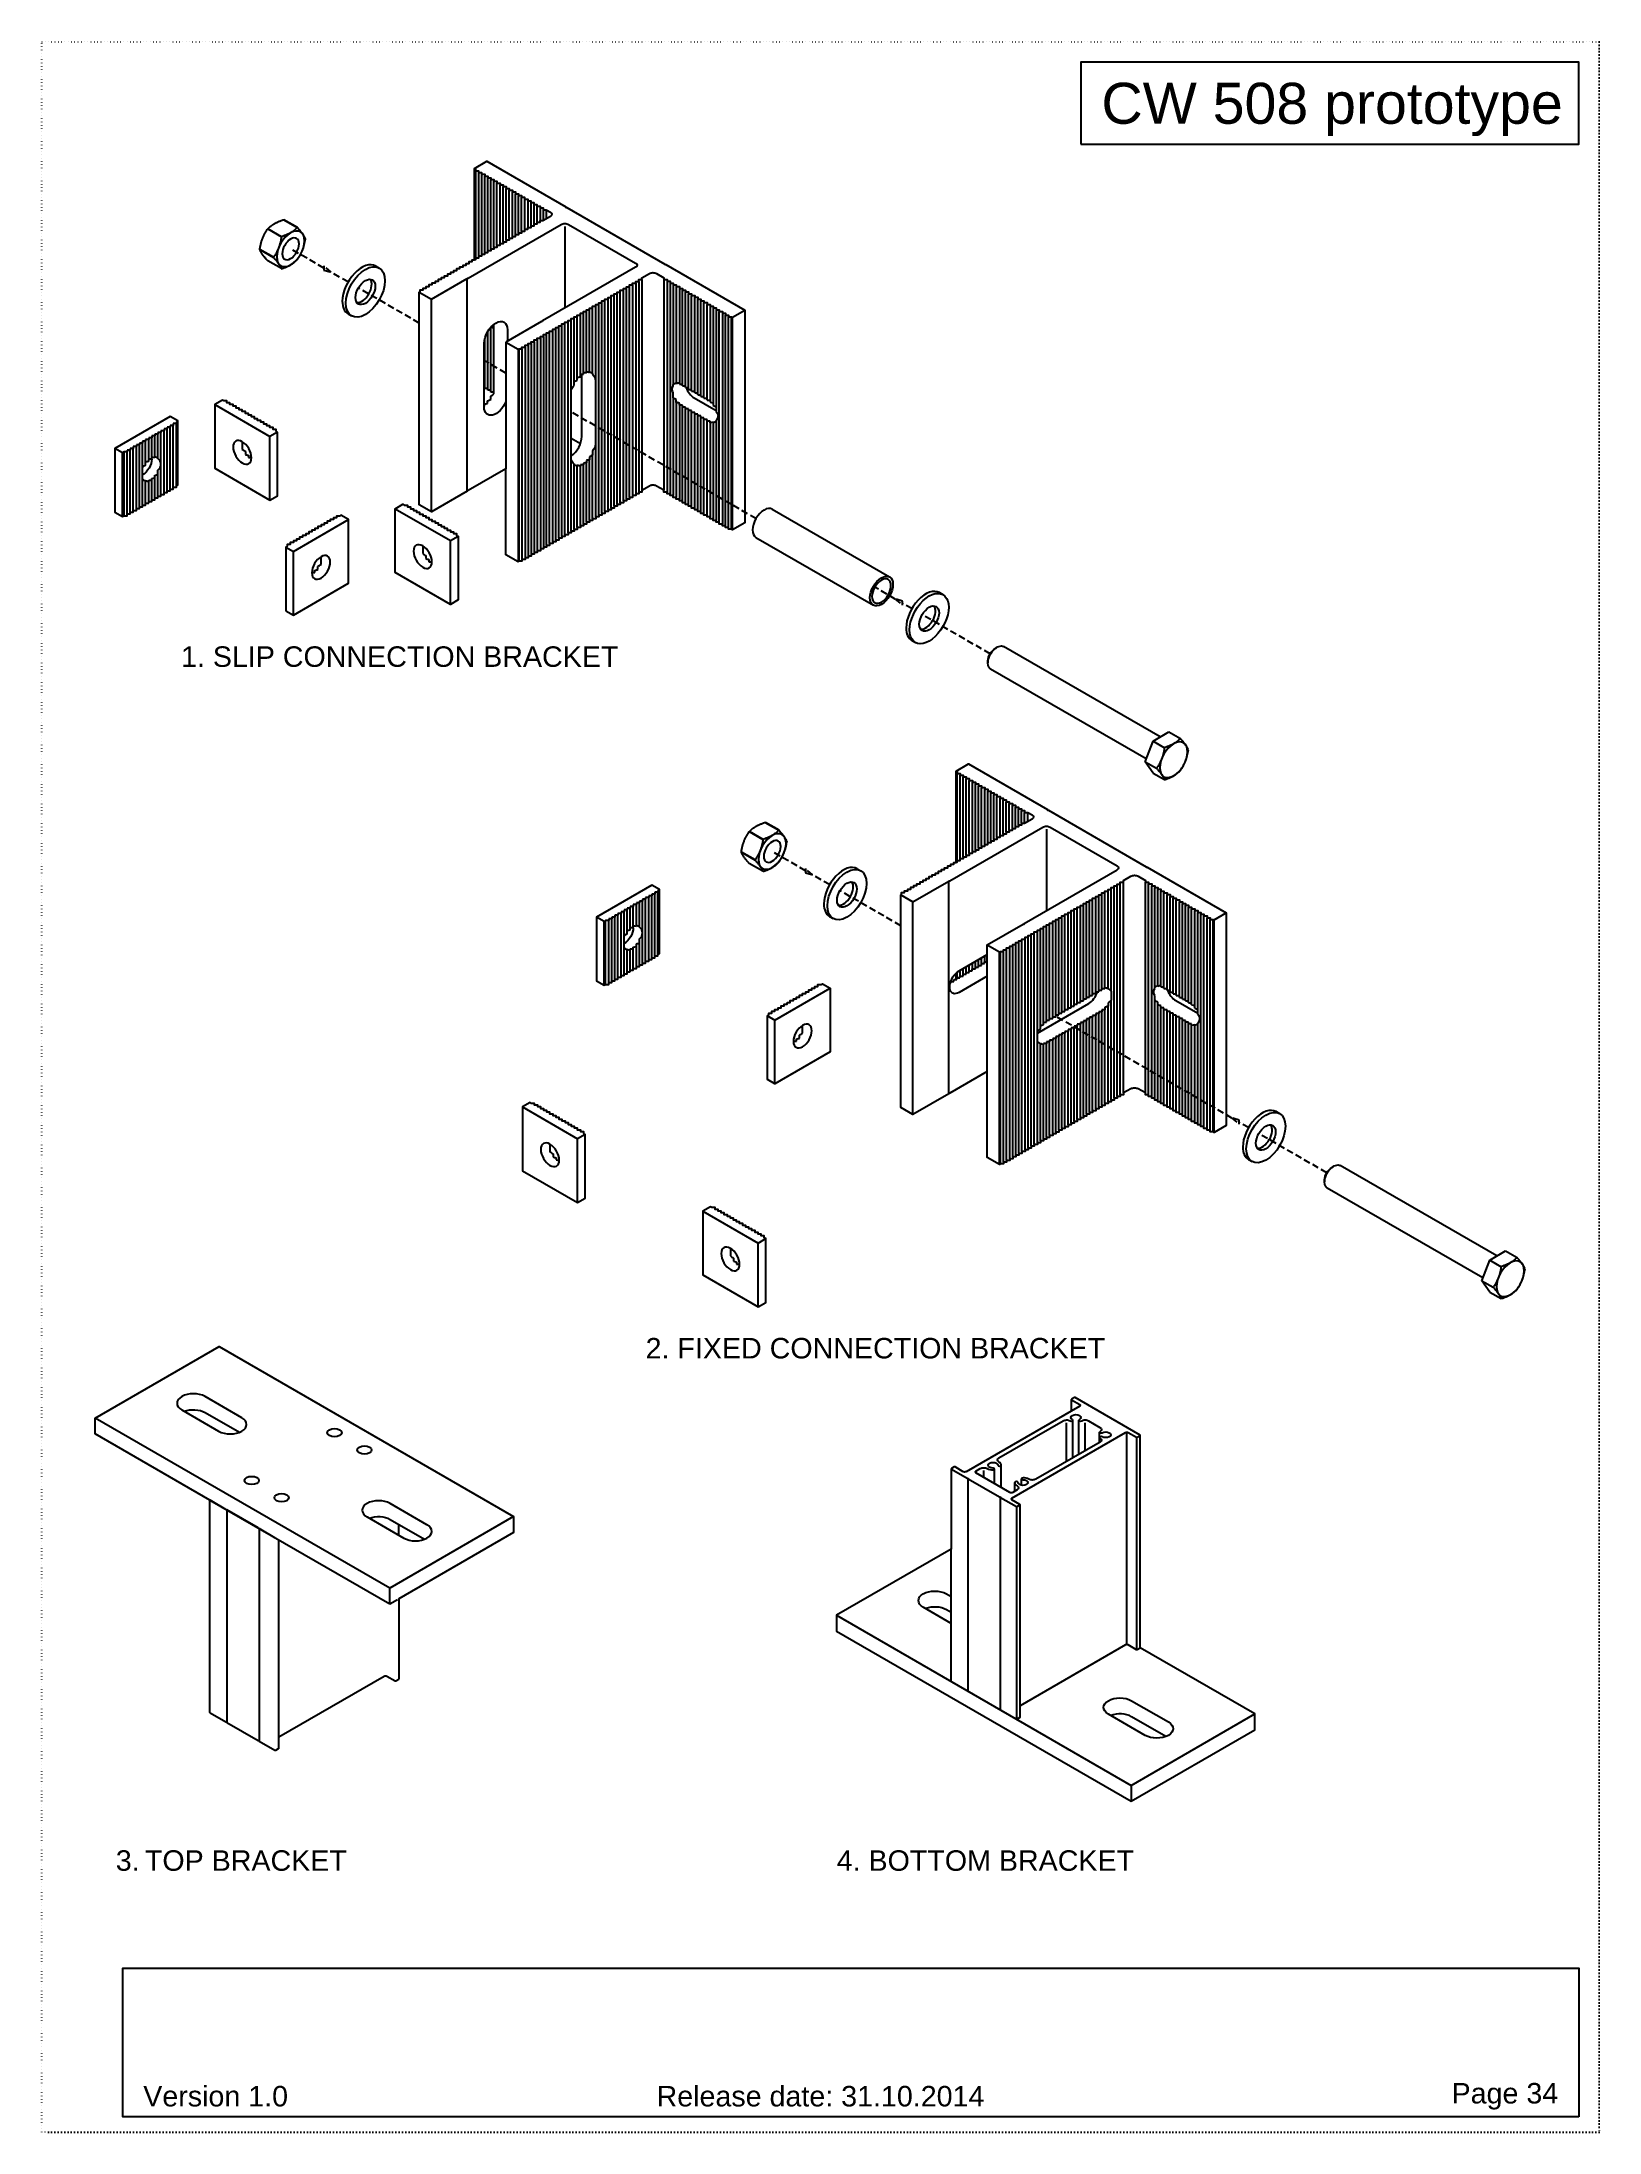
# Model space of a CAD drawing. Header units: millimetres. Extents: x -17234 to -8874, y -2869 to 1211.
# Drawn here: x -11154 to -10394, y -1849 to -829 of the extents above; entities that cross this region are included whole.
import ezdxf
from ezdxf.enums import TextEntityAlignment as Align

# ---------------------------------------------------------------- set-up
doc = ezdxf.new("R2010")
doc.units = ezdxf.units.MM
doc.linetypes.add('ACAD_ISO07W100', pattern=[3, 0, -3])
doc.linetypes.add('DASHED', pattern=[19.05, 12.7, -6.35])
doc.layers.get('Defpoints').update_dxf_attribs({"linetype": 'ACAD_ISO07W100', "true_color": 0x105689})
for name, color, linetype in [('Anno', 5, 'Continuous'), ('Profile View', 9, 'Continuous'), ('Text', 2, 'Continuous')]:
    doc.layers.add(name, color=color, linetype=linetype)
doc.styles.get("Standard").update_dxf_attribs({"font": 'arial.ttf'})

msp = doc.modelspace()

# ---------------------------------------------------------------- texts
at = {"layer": 'Text', "color": 1, "ltscale": 0.5}
msp.add_text('CW 508 prototype ', height=20, dxfattribs=at).set_placement((-10404.331, -849.239), align=Align.TOP_RIGHT)
at = {"layer": 'Text', "color": 1, "ltscale": 0.5, "char_height": 10}
for s, width, heights, insert, attachment_point in [('1. SLIP CONNECTION BRACKET', 322.18198, [41.338], (-11086.399, -1124.228), 1), ('2. FIXED CONNECTION BRACKET', 333.80538, [41.338], (-10859.679, -1461.685), 1), ('\\pi-14.196,l24.196,t24.196;3.^ITOP BRACKET', 233.79926, [41.338], (-11128.223, -1711.682), 1), ('4. BOTTOM BRACKET', 217.66038, [41.338], (-10766.443, -1711.696), 1), ('Page 34', 51.51201, [0], (-10414.331, -1831.739), 6), ('Version 1.0', 70.1, [0], (-11104.825, -1831.739), 4), ('Release date: 31.10.2014', 159.43151, [0], (-10774.331, -1831.739), 5)]:
    msp.add_mtext_dynamic_manual_height_columns(s, width=width, gutter_width=12.5, heights=heights, dxfattribs=dict(at, insert=insert, attachment_point=attachment_point))

# ---------------------------------------------------------------- linework, layer by layer
at = {"layer": 'Anno', "linetype": 'DASHED', "ltscale": 0.25}
for points in [[(-11016.657, -939.631), (-11032.893, -930.257)], [(-11013.193, -941.631), (-11016.657, -938.631), (-11016.657, -940.631), (-11013.193, -941.631)], [(-11004.884, -946.428), (-11013.193, -941.631)], [(-10970.187, -966.46), (-10999.829, -949.346)], [(-10927.928, -990.859), (-10938.457, -984.78)], [(-10805.819, -1061.891), (-10896.015, -1009.817)], [(-10737.819, -1101.151), (-10747.845, -1095.363)], [(-10737.819, -1101.151), (-10734.354, -1104.151), (-10734.354, -1102.151), (-10737.819, -1101.151)], [(-10729.753, -1105.808), (-10734.354, -1103.151)], [(-10691.564, -1127.856), (-10724.698, -1108.726)], [(-10781.659, -1233.697), (-10797.895, -1224.323)], [(-10778.195, -1235.697), (-10781.659, -1232.697), (-10781.659, -1234.697), (-10778.195, -1235.697)], [(-10769.886, -1240.494), (-10778.195, -1235.697)], [(-10735.189, -1260.526), (-10764.831, -1243.413)], [(-10573.531, -1354.393), (-10659.516, -1304.749)], [(-10573.531, -1354.393), (-10570.067, -1357.393), (-10570.067, -1355.393), (-10573.531, -1354.393)], [(-10565.466, -1359.05), (-10570.067, -1356.393)], [(-10527.277, -1381.098), (-10560.411, -1361.968)]]:
    msp.add_lwpolyline(points, dxfattribs=at)
at = {"layer": 'Defpoints', "color": 1, "ltscale": 0.5}
msp.add_lwpolyline([(-11154.331, -829.239), (-10394.331, -829.239), (-10394.331, -1849.239), (-11154.331, -1849.239), (-11154.331, -829.239)], dxfattribs=at)
at = {"layer": 'Profile View', "ltscale": 0.5, "extrusion": (1.32712e-16, 0.816497, 0.57735)}
for p, q in [((-10942.713, -892.122), (-10942.713, -934.738)), ((-10941.213, -892.988), (-10941.213, -933.872)), ((-10939.713, -893.855), (-10939.713, -933.006)), ((-10938.213, -932.14), (-10938.213, -894.721)), ((-10936.713, -931.273), (-10936.713, -895.587)), ((-10935.213, -930.407), (-10935.213, -896.453)), ((-10933.713, -929.541), (-10933.713, -897.319)), ((-10932.213, -928.675), (-10932.213, -898.185)), ((-10930.713, -927.809), (-10930.713, -899.051)), ((-10929.213, -926.943), (-10929.213, -899.917)), ((-10927.713, -926.077), (-10927.713, -900.783)), ((-10926.213, -925.211), (-10926.213, -901.649)), ((-10924.713, -924.345), (-10924.713, -902.515)), ((-10923.213, -923.479), (-10923.213, -903.381)), ((-10921.713, -922.613), (-10921.713, -904.247)), ((-10920.213, -921.747), (-10920.213, -905.113)), ((-10918.713, -905.979), (-10918.713, -920.881)), ((-10917.213, -906.845), (-10917.213, -920.015)), ((-10915.713, -907.711), (-10915.713, -919.149)), ((-11036.302, -916.035), (-11029.641, -919.881)), ((-11029.571, -919.887), (-11036.232, -916.042)), ((-10914.213, -908.577), (-10914.213, -918.283)), ((-10912.713, -909.443), (-10912.713, -917.417)), ((-10911.213, -910.309), (-10911.213, -916.551)), ((-10909.713, -911.175), (-10909.713, -916.524)), ((-10908.213, -911.175), (-10906.098, -912.396)), ((-11044.081, -920.573), (-11037.42, -924.419)), ((-11037.35, -924.332), (-11044.011, -920.486)), ((-10946.205, -944.504), (-10900.863, -918.326)), ((-10899.095, -919.346), (-10899.095, -959.191)), ((-10897.327, -918.326), (-10864.588, -937.228)), ((-11041.274, -934.353), (-11047.936, -930.507)), ((-11047.936, -930.601), (-11041.274, -934.447)), ((-11037.42, -939.93), (-11044.081, -936.085)), ((-10991.396, -938.641), (-10989.69, -939.626)), ((-10964.202, -954.895), (-10946.705, -944.793)), ((-10946.705, -944.793), (-10946.705, -944.504)), ((-10946.705, -944.504), (-10946.205, -944.504)), ((-10946.705, -1048.199), (-10946.705, -944.793)), ((-10864.588, -939.269), (-10909.931, -965.447)), ((-10866.015, -947.869), (-10866.015, -1050.698)), ((-10864.515, -947.003), (-10864.515, -1049.832)), ((-10863.015, -946.137), (-10863.015, -1048.966)), ((-10861.515, -945.271), (-10861.515, -1048.1)), ((-10850.703, -945.244), (-10850.703, -1048.073)), ((-10849.203, -946.11), (-10849.203, -1048.939)), ((-10847.703, -946.976), (-10847.703, -1049.805)), ((-10846.203, -947.842), (-10846.203, -996.416)), ((-10970.187, -951.439), (-10964.202, -954.895)), ((-10964.202, -1058.59), (-10964.202, -954.895)), ((-10884.015, -1061.091), (-10884.015, -958.262)), ((-10882.515, -1060.225), (-10882.515, -957.396)), ((-10881.015, -1059.359), (-10881.015, -956.53)), ((-10879.515, -1058.493), (-10879.515, -955.664)), ((-10878.015, -1057.627), (-10878.015, -954.798)), ((-10876.515, -1056.761), (-10876.515, -953.932)), ((-10875.015, -1055.895), (-10875.015, -953.066)), ((-10873.515, -1055.029), (-10873.515, -952.2)), ((-10872.015, -1054.163), (-10872.015, -951.333)), ((-10870.515, -1053.297), (-10870.515, -950.467)), ((-10869.015, -1052.431), (-10869.015, -949.601)), ((-10867.515, -1051.564), (-10867.515, -948.735)), ((-10844.703, -948.708), (-10844.703, -995.904)), ((-10843.203, -949.574), (-10843.203, -996.267)), ((-10841.703, -997.103), (-10841.703, -950.44)), ((-10840.203, -997.969), (-10840.203, -951.306)), ((-10838.703, -998.835), (-10838.703, -952.172)), ((-10837.203, -999.701), (-10837.203, -953.039)), ((-10835.703, -1000.567), (-10835.703, -953.905)), ((-10834.203, -1001.433), (-10834.203, -954.771)), ((-10832.703, -1002.299), (-10832.703, -955.637)), ((-10831.203, -1003.165), (-10831.203, -956.503)), ((-10829.703, -1004.031), (-10829.703, -957.369)), ((-10828.203, -958.235), (-10828.203, -1005.041)), ((-11004.884, -962.002), (-11003.178, -962.987)), ((-10935.213, -1000.148), (-10935.213, -968.522)), ((-10935.005, -968.293), (-10933.76, -969.012)), ((-10933.76, -997.014), (-10933.76, -967.147)), ((-10910.431, -965.736), (-10927.928, -975.838)), ((-10909.931, -965.736), (-10910.431, -965.736)), ((-10909.931, -965.447), (-10909.931, -965.736)), ((-10902.015, -1071.483), (-10902.015, -968.654)), ((-10900.515, -1070.617), (-10900.515, -967.788)), ((-10899.015, -1069.751), (-10899.015, -966.922)), ((-10897.515, -1068.885), (-10897.515, -966.056)), ((-10896.015, -1068.019), (-10896.015, -965.19)), ((-10894.515, -997.015), (-10894.515, -964.324)), ((-10893.015, -994.367), (-10893.015, -963.458)), ((-10891.515, -992.64), (-10891.515, -962.592)), ((-10890.015, -991.461), (-10890.015, -961.726)), ((-10888.515, -990.748), (-10888.515, -960.86)), ((-10887.015, -990.539), (-10887.015, -959.994)), ((-10885.515, -991.056), (-10885.515, -959.128)), ((-10826.703, -959.101), (-10826.703, -1006.679)), ((-10825.203, -959.967), (-10825.203, -1009.57)), ((-10823.703, -1063.662), (-10823.703, -960.833)), ((-10822.203, -961.699), (-10822.203, -1064.528)), ((-10820.703, -1065.394), (-10820.703, -962.565)), ((-10819.203, -1066.26), (-10819.203, -963.431)), ((-10817.703, -1067.126), (-10817.703, -963.431)), ((-10817.275, -1067.373), (-10817.275, -963.678)), ((-10938.457, -1007.432), (-10938.457, -976.324)), ((-10938.213, -998.416), (-10938.213, -974.281)), ((-10936.713, -999.282), (-10936.713, -970.586)), ((-10927.928, -975.838), (-10927.928, -1037.646)), ((-10927.086, -969.759), (-10927.086, -975.352)), ((-10921.515, -979.046), (-10921.515, -1082.741)), ((-10920.015, -979.046), (-10920.015, -1081.875)), ((-10918.515, -978.18), (-10918.515, -1081.009)), ((-10917.015, -977.314), (-10917.015, -1080.143)), ((-10915.515, -976.448), (-10915.515, -1079.277)), ((-10914.015, -975.582), (-10914.015, -1078.411)), ((-10912.515, -974.716), (-10912.515, -1077.545)), ((-10911.015, -973.85), (-10911.015, -1076.679)), ((-10909.515, -972.984), (-10909.515, -1075.813)), ((-10908.015, -1074.947), (-10908.015, -972.118)), ((-10906.515, -1074.081), (-10906.515, -971.252)), ((-10905.015, -1073.215), (-10905.015, -970.386)), ((-10903.515, -1072.349), (-10903.515, -969.52)), ((-10921.942, -979.293), (-10921.942, -1082.988)), ((-10938.213, -997.55), (-10938.457, -997.55)), ((-10936.713, -998.416), (-10938.213, -998.416)), ((-10935.213, -999.282), (-10936.713, -999.282)), ((-10933.76, -1000.941), (-10933.76, -997.014)), ((-10890.811, -1021.81), (-10890.811, -991.497)), ((-10885.515, -991.056), (-10885.515, -991.423)), ((-10884.137, -994.555), (-10884.137, -1025.663)), ((-10938.26, -1006.947), (-10938.26, -1005.947)), ((-10936.76, -1005.688), (-10936.76, -1004.423)), ((-10935.26, -1003.852), (-10935.26, -1002.174)), ((-10933.76, -1000.148), (-10935.213, -1000.148)), ((-10846.203, -1002.963), (-10846.203, -1050.671)), ((-10844.703, -1005.208), (-10844.703, -1051.537)), ((-10843.203, -1006.577), (-10843.203, -1052.403)), ((-10841.703, -1053.269), (-10841.703, -1007.473)), ((-10840.203, -1054.136), (-10840.203, -1008.339)), ((-10838.703, -1055.002), (-10838.703, -1009.205)), ((-11096.17, -1019.85), (-11097.67, -1019.85)), ((-11097.67, -1019.85), (-11097.67, -1020.716)), ((-11096.17, -1018.984), (-11096.17, -1019.85)), ((-11094.67, -1018.984), (-11096.17, -1018.984)), ((-11096.17, -1050.093), (-11096.17, -1019.85)), ((-11094.67, -1018.118), (-11094.67, -1018.984)), ((-11093.17, -1018.118), (-11094.67, -1018.118)), ((-11094.67, -1049.227), (-11094.67, -1018.984)), ((-11093.17, -1017.252), (-11093.17, -1018.118)), ((-11091.67, -1017.252), (-11093.17, -1017.252)), ((-11093.17, -1048.361), (-11093.17, -1018.118)), ((-11091.67, -1016.386), (-11091.67, -1017.252)), ((-11090.17, -1016.386), (-11091.67, -1016.386)), ((-11091.67, -1047.495), (-11091.67, -1017.252)), ((-11090.17, -1015.52), (-11090.17, -1016.386)), ((-11088.67, -1015.52), (-11090.17, -1015.52)), ((-11090.17, -1046.629), (-11090.17, -1016.386)), ((-11087.949, -1014.238), (-11088.67, -1014.654)), ((-11088.67, -1014.654), (-11088.67, -1015.52)), ((-11088.67, -1045.763), (-11088.67, -1015.52)), ((-10837.203, -1055.868), (-10837.203, -1010.071)), ((-10835.703, -1056.734), (-10835.703, -1010.937)), ((-10834.203, -1057.6), (-10834.203, -1011.803)), ((-10832.703, -1058.466), (-10832.703, -1012.669)), ((-10831.203, -1059.332), (-10831.203, -1013.535)), ((-10829.703, -1060.198), (-10829.703, -1014.401)), ((-10828.203, -1015.124), (-10828.203, -1061.064)), ((-10826.703, -1015.218), (-10826.703, -1061.93)), ((-10825.203, -1014.059), (-10825.203, -1062.796)), ((-11114.89, -1029.793), (-11118.63, -1027.633)), ((-11114.17, -1029.377), (-11114.89, -1029.793)), ((-11114.89, -1060.901), (-11114.89, -1029.793)), ((-11114.17, -1060.485), (-11114.17, -1029.377)), ((-11112.67, -1029.377), (-11114.17, -1029.377)), ((-11112.67, -1028.511), (-11112.67, -1029.377)), ((-11111.17, -1028.511), (-11112.67, -1028.511)), ((-11112.67, -1059.619), (-11112.67, -1029.377)), ((-11111.17, -1027.645), (-11111.17, -1028.511)), ((-11109.67, -1027.645), (-11111.17, -1027.645)), ((-11111.17, -1058.753), (-11111.17, -1028.511)), ((-11109.67, -1026.779), (-11109.67, -1027.645)), ((-11108.17, -1026.779), (-11109.67, -1026.779)), ((-11109.67, -1057.887), (-11109.67, -1027.645)), ((-11108.17, -1025.913), (-11108.17, -1026.779)), ((-11106.67, -1025.913), (-11108.17, -1025.913)), ((-11108.17, -1057.021), (-11108.17, -1026.779)), ((-11106.67, -1025.047), (-11106.67, -1025.913)), ((-11105.17, -1025.047), (-11106.67, -1025.047)), ((-11106.67, -1056.155), (-11106.67, -1025.913)), ((-11103.67, -1024.181), (-11105.17, -1024.181)), ((-11105.17, -1024.181), (-11105.17, -1025.047)), ((-11105.17, -1055.289), (-11105.17, -1025.047)), ((-11102.17, -1023.315), (-11103.67, -1023.315)), ((-11103.67, -1023.315), (-11103.67, -1024.181)), ((-11103.67, -1035.877), (-11103.67, -1024.181)), ((-11100.67, -1022.448), (-11102.17, -1022.448)), ((-11102.17, -1022.448), (-11102.17, -1023.315)), ((-11102.17, -1033.982), (-11102.17, -1023.315)), ((-11099.17, -1021.582), (-11100.67, -1021.582)), ((-11100.67, -1021.582), (-11100.67, -1022.448)), ((-11100.67, -1032.818), (-11100.67, -1022.448)), ((-11097.67, -1020.716), (-11099.17, -1020.716)), ((-11099.17, -1020.716), (-11099.17, -1021.582)), ((-11099.17, -1032.25), (-11099.17, -1021.582)), ((-11097.67, -1032.413), (-11097.67, -1020.716)), ((-10891.514, -1025.377), (-10896.015, -1022.779)), ((-10885.515, -1028.796), (-10885.515, -1030.894)), ((-11097.67, -1032.553), (-11097.67, -1032.413)), ((-11097.67, -1040.128), (-11097.67, -1038.256)), ((-11097.67, -1050.959), (-11097.67, -1040.128)), ((-10894.515, -1067.153), (-10894.515, -1035.328)), ((-10893.015, -1035.888), (-10893.015, -1036.244)), ((-10893.015, -1066.287), (-10893.015, -1036.244)), ((-10891.515, -1035.59), (-10891.515, -1036.239)), ((-10891.515, -1065.421), (-10891.515, -1036.239)), ((-10890.015, -1034.802), (-10890.015, -1035.686)), ((-10890.015, -1064.555), (-10890.015, -1035.686)), ((-10888.515, -1033.542), (-10888.515, -1034.667)), ((-10888.515, -1063.689), (-10888.515, -1034.667)), ((-10887.015, -1031.706), (-10887.015, -1033.144)), ((-10887.015, -1062.823), (-10887.015, -1033.144)), ((-10885.515, -1061.957), (-10885.515, -1030.894)), ((-11103.67, -1043.592), (-11103.67, -1043.356)), ((-11103.67, -1054.423), (-11103.67, -1043.592)), ((-11102.17, -1043.756), (-11102.17, -1043.115)), ((-11102.17, -1053.557), (-11102.17, -1043.756)), ((-11100.67, -1043.187), (-11100.67, -1042.249)), ((-11100.67, -1052.691), (-11100.67, -1043.187)), ((-11099.17, -1042.024), (-11099.17, -1040.758)), ((-11099.17, -1051.825), (-11099.17, -1042.024)), ((-10797.882, -1057.309), (-10740.606, -1090.377)), ((-11031.534, -1077.919), (-11004.593, -1062.364)), ((-11035.274, -1075.759), (-11031.534, -1077.919)), ((-11031.534, -1109.027), (-11031.534, -1077.919)), ((-11018.053, -1084.223), (-11018.053, -1080.505)), ((-10805.819, -1071.057), (-10748.544, -1104.125)), ((-11021.053, -1088.215), (-11021.053, -1087.124)), ((-11019.553, -1086.724), (-11019.553, -1085.229)), ((-10716.266, -1098.021), (-10714.559, -1099.006)), ((-10729.753, -1121.382), (-10728.047, -1122.367)), ((-10692.629, -1131.313), (-10692.654, -1132.246)), ((-10689.103, -1125.206), (-10688.308, -1124.718)), ((-10608.553, -1168.451), (-10684.991, -1124.319)), ((-10615.422, -1179.149), (-10691.341, -1135.317)), ((-10615.945, -1180.498), (-10612.056, -1170.473)), ((-10612.056, -1170.473), (-10604.277, -1165.981)), ((-10612.056, -1170.473), (-10606.484, -1173.689)), ((-10604.277, -1165.981), (-10598.705, -1169.198)), ((-10612.056, -1186.031), (-10615.945, -1180.498)), ((-10615.945, -1180.498), (-10610.374, -1183.714)), ((-10707.715, -1228.804), (-10707.715, -1186.189)), ((-10706.215, -1227.938), (-10706.215, -1187.055)), ((-10704.715, -1227.072), (-10704.715, -1187.921)), ((-10703.215, -1226.206), (-10703.215, -1188.787)), ((-10701.715, -1225.34), (-10701.715, -1189.653)), ((-10700.215, -1224.474), (-10700.215, -1190.519)), ((-10698.715, -1223.608), (-10698.715, -1191.385)), ((-10697.215, -1222.742), (-10697.215, -1192.251)), ((-10695.715, -1221.876), (-10695.715, -1193.117)), ((-10612.056, -1186.031), (-10606.484, -1189.248)), ((-10694.215, -1221.01), (-10694.215, -1193.983)), ((-10692.715, -1220.144), (-10692.715, -1194.849)), ((-10691.215, -1219.278), (-10691.215, -1195.715)), ((-10689.715, -1218.412), (-10689.715, -1196.581)), ((-10688.215, -1217.546), (-10688.215, -1197.447)), ((-10686.715, -1216.68), (-10686.715, -1198.313)), ((-10685.215, -1215.814), (-10685.215, -1199.179)), ((-10683.715, -1214.948), (-10683.715, -1200.045)), ((-10682.215, -1214.082), (-10682.215, -1200.911)), ((-10680.715, -1213.216), (-10680.715, -1201.777)), ((-10679.215, -1212.35), (-10679.215, -1202.643)), ((-10677.715, -1211.484), (-10677.715, -1203.509)), ((-10801.304, -1210.102), (-10794.643, -1213.948)), ((-10794.573, -1213.954), (-10801.234, -1210.108)), ((-10711.207, -1238.571), (-10665.865, -1212.392)), ((-10676.215, -1210.618), (-10676.215, -1204.375)), ((-10674.715, -1210.591), (-10674.715, -1205.242)), ((-10673.215, -1209.724), (-10673.215, -1205.242)), ((-10664.097, -1213.413), (-10664.097, -1253.258)), ((-10662.329, -1212.392), (-10629.59, -1231.294)), ((-10809.083, -1214.64), (-10802.422, -1218.486)), ((-10802.352, -1218.398), (-10809.013, -1214.552)), ((-10806.276, -1228.42), (-10812.938, -1224.574)), ((-10812.938, -1224.668), (-10806.276, -1228.514)), ((-10802.422, -1233.997), (-10809.083, -1230.151)), ((-10756.398, -1232.707), (-10754.692, -1233.693)), ((-10855.172, -1244.203), (-10855.172, -1245.069)), ((-10853.672, -1244.203), (-10855.172, -1244.203)), ((-10852.951, -1242.921), (-10853.672, -1243.337)), ((-10853.672, -1243.337), (-10853.672, -1244.203)), ((-10853.672, -1274.445), (-10853.672, -1244.203)), ((-10729.204, -1248.961), (-10711.707, -1238.859)), ((-10711.707, -1238.859), (-10711.707, -1238.571)), ((-10711.707, -1238.571), (-10711.207, -1238.571)), ((-10711.707, -1342.266), (-10711.707, -1238.859)), ((-10634.016, -1291.204), (-10634.016, -1243.668)), ((-10632.516, -1292.443), (-10632.516, -1242.802)), ((-10631.016, -1344.765), (-10631.016, -1241.936)), ((-10629.516, -1343.899), (-10629.516, -1241.07)), ((-10628.016, -1343.033), (-10628.016, -1240.204)), ((-10626.516, -1342.167), (-10626.516, -1239.338)), ((-10615.705, -1342.14), (-10615.705, -1239.311)), ((-10614.205, -1343.006), (-10614.205, -1240.177)), ((-10612.705, -1343.872), (-10612.705, -1241.043)), ((-10611.205, -1290.483), (-10611.205, -1241.909)), ((-10609.705, -1289.97), (-10609.705, -1242.775)), ((-10608.205, -1290.334), (-10608.205, -1243.641)), ((-10873.172, -1254.595), (-10873.172, -1255.461)), ((-10871.672, -1254.595), (-10873.172, -1254.595)), ((-10871.672, -1253.729), (-10871.672, -1254.595)), ((-10870.172, -1253.729), (-10871.672, -1253.729)), ((-10871.672, -1284.837), (-10871.672, -1254.595)), ((-10868.672, -1252.863), (-10870.172, -1252.863)), ((-10870.172, -1252.863), (-10870.172, -1253.729)), ((-10870.172, -1283.971), (-10870.172, -1253.729)), ((-10867.172, -1251.997), (-10868.672, -1251.997)), ((-10868.672, -1251.997), (-10868.672, -1252.863)), ((-10868.672, -1264.559), (-10868.672, -1252.863)), ((-10865.672, -1251.131), (-10867.172, -1251.131)), ((-10867.172, -1251.131), (-10867.172, -1251.997)), ((-10867.172, -1262.664), (-10867.172, -1251.997)), ((-10864.172, -1250.265), (-10865.672, -1250.265)), ((-10865.672, -1250.265), (-10865.672, -1251.131)), ((-10865.672, -1261.5), (-10865.672, -1251.131)), ((-10862.672, -1249.399), (-10864.172, -1249.399)), ((-10864.172, -1249.399), (-10864.172, -1250.265)), ((-10864.172, -1260.932), (-10864.172, -1250.265)), ((-10861.172, -1248.533), (-10862.672, -1248.533)), ((-10862.672, -1248.533), (-10862.672, -1249.399)), ((-10862.672, -1261.095), (-10862.672, -1249.399)), ((-10861.172, -1247.667), (-10861.172, -1248.533)), ((-10859.672, -1247.667), (-10861.172, -1247.667)), ((-10861.172, -1278.775), (-10861.172, -1248.533)), ((-10859.672, -1246.801), (-10859.672, -1247.667)), ((-10858.172, -1246.801), (-10859.672, -1246.801)), ((-10859.672, -1277.909), (-10859.672, -1247.667)), ((-10858.172, -1245.935), (-10858.172, -1246.801)), ((-10856.672, -1245.935), (-10858.172, -1245.935)), ((-10858.172, -1277.043), (-10858.172, -1246.801)), ((-10856.672, -1245.069), (-10856.672, -1245.935)), ((-10855.172, -1245.069), (-10856.672, -1245.069)), ((-10856.672, -1276.177), (-10856.672, -1245.935)), ((-10855.172, -1275.311), (-10855.172, -1245.069)), ((-10735.189, -1245.505), (-10729.204, -1248.961)), ((-10729.204, -1352.656), (-10729.204, -1248.961)), ((-10652.016, -1300.601), (-10652.016, -1254.06)), ((-10650.516, -1299.735), (-10650.516, -1253.194)), ((-10649.016, -1298.868), (-10649.016, -1252.328)), ((-10647.516, -1298.002), (-10647.516, -1251.462)), ((-10646.016, -1297.136), (-10646.016, -1250.596)), ((-10644.516, -1296.27), (-10644.516, -1249.73)), ((-10643.016, -1295.404), (-10643.016, -1248.864)), ((-10641.516, -1294.538), (-10641.516, -1247.998)), ((-10640.016, -1293.672), (-10640.016, -1247.132)), ((-10638.516, -1292.806), (-10638.516, -1246.266)), ((-10637.016, -1291.94), (-10637.016, -1245.4)), ((-10635.516, -1291.252), (-10635.516, -1244.534)), ((-10606.705, -1291.17), (-10606.705, -1244.507)), ((-10605.205, -1292.036), (-10605.205, -1245.373)), ((-10603.705, -1292.902), (-10603.705, -1246.239)), ((-10602.205, -1293.768), (-10602.205, -1247.105)), ((-10600.705, -1294.634), (-10600.705, -1247.971)), ((-10599.205, -1295.5), (-10599.205, -1248.837)), ((-10597.705, -1296.366), (-10597.705, -1249.703)), ((-10596.205, -1297.232), (-10596.205, -1250.569)), ((-10594.705, -1298.098), (-10594.705, -1251.435)), ((-10593.205, -1299.107), (-10593.205, -1252.301)), ((-10591.705, -1300.745), (-10591.705, -1253.167)), ((-10590.205, -1303.636), (-10590.205, -1254.033)), ((-10879.892, -1258.475), (-10883.632, -1256.316)), ((-10879.172, -1258.059), (-10879.892, -1258.475)), ((-10879.892, -1289.583), (-10879.892, -1258.475)), ((-10879.172, -1289.168), (-10879.172, -1258.059)), ((-10877.672, -1258.059), (-10879.172, -1258.059)), ((-10877.672, -1257.193), (-10877.672, -1258.059)), ((-10876.172, -1257.193), (-10877.672, -1257.193)), ((-10877.672, -1288.302), (-10877.672, -1258.059)), ((-10876.172, -1256.327), (-10876.172, -1257.193)), ((-10874.672, -1256.327), (-10876.172, -1256.327)), ((-10876.172, -1287.435), (-10876.172, -1257.193)), ((-10874.672, -1255.461), (-10874.672, -1256.327)), ((-10873.172, -1255.461), (-10874.672, -1255.461)), ((-10874.672, -1286.569), (-10874.672, -1256.327)), ((-10873.172, -1285.703), (-10873.172, -1255.461)), ((-10862.672, -1261.235), (-10862.672, -1261.095)), ((-10769.886, -1256.068), (-10768.179, -1257.053)), ((-10670.016, -1367.282), (-10670.016, -1264.453)), ((-10668.516, -1366.416), (-10668.516, -1263.587)), ((-10667.016, -1310.97), (-10667.016, -1262.72)), ((-10665.516, -1308.859), (-10665.516, -1261.854)), ((-10664.016, -1307.547), (-10664.016, -1260.988)), ((-10662.516, -1306.663), (-10662.516, -1260.122)), ((-10661.016, -1305.797), (-10661.016, -1259.256)), ((-10659.516, -1304.931), (-10659.516, -1258.39)), ((-10658.016, -1304.065), (-10658.016, -1257.524)), ((-10656.516, -1303.199), (-10656.516, -1256.658)), ((-10655.016, -1302.333), (-10655.016, -1255.792)), ((-10653.516, -1301.467), (-10653.516, -1254.926)), ((-10588.705, -1357.728), (-10588.705, -1254.899)), ((-10587.205, -1358.594), (-10587.205, -1255.765)), ((-10585.705, -1359.46), (-10585.705, -1256.631)), ((-10584.205, -1360.326), (-10584.205, -1257.497)), ((-10582.705, -1361.192), (-10582.705, -1257.497)), ((-10582.277, -1361.439), (-10582.277, -1257.744)), ((-10868.672, -1272.275), (-10868.672, -1272.038)), ((-10868.672, -1283.105), (-10868.672, -1272.275)), ((-10867.172, -1272.438), (-10867.172, -1271.797)), ((-10867.172, -1282.239), (-10867.172, -1272.438)), ((-10865.672, -1271.87), (-10865.672, -1270.931)), ((-10865.672, -1281.373), (-10865.672, -1271.87)), ((-10864.172, -1270.706), (-10864.172, -1269.44)), ((-10864.172, -1280.507), (-10864.172, -1270.706)), ((-10862.672, -1268.811), (-10862.672, -1266.939)), ((-10862.672, -1279.641), (-10862.672, -1268.811)), ((-10706.647, -1282.478), (-10692.929, -1274.558)), ((-10686.944, -1377.055), (-10686.944, -1273.36)), ((-10686.516, -1376.808), (-10686.516, -1273.113)), ((-10685.016, -1375.942), (-10685.016, -1273.113)), ((-10683.516, -1375.076), (-10683.516, -1272.247)), ((-10682.016, -1374.21), (-10682.016, -1271.381)), ((-10680.516, -1373.344), (-10680.516, -1270.515)), ((-10679.016, -1372.478), (-10679.016, -1269.649)), ((-10677.516, -1371.612), (-10677.516, -1268.783)), ((-10676.016, -1370.746), (-10676.016, -1267.917)), ((-10674.516, -1369.88), (-10674.516, -1267.051)), ((-10673.016, -1369.014), (-10673.016, -1266.185)), ((-10671.516, -1368.148), (-10671.516, -1265.319)), ((-10708.142, -1286.825), (-10708.142, -1283.63)), ((-10707.715, -1285.959), (-10707.715, -1283.24)), ((-10692.929, -1285.173), (-10706.647, -1293.093)), ((-10706.261, -1285.093), (-10704.761, -1285.093)), ((-10706.261, -1285.959), (-10706.261, -1285.093)), ((-10706.215, -1285.093), (-10706.215, -1282.228)), ((-10704.761, -1284.227), (-10703.261, -1284.227)), ((-10704.761, -1285.093), (-10704.761, -1284.227)), ((-10704.715, -1284.227), (-10704.715, -1281.362)), ((-10703.261, -1283.361), (-10701.761, -1283.361)), ((-10703.261, -1284.227), (-10703.261, -1283.361)), ((-10703.215, -1283.361), (-10703.215, -1280.496)), ((-10701.761, -1282.495), (-10700.261, -1282.495)), ((-10701.761, -1283.361), (-10701.761, -1282.495)), ((-10701.715, -1282.495), (-10701.715, -1279.63)), ((-10700.261, -1281.629), (-10698.761, -1281.629)), ((-10700.261, -1282.495), (-10700.261, -1281.629)), ((-10700.215, -1281.629), (-10700.215, -1278.764)), ((-10698.761, -1280.763), (-10697.261, -1280.763)), ((-10698.761, -1281.629), (-10698.761, -1280.763)), ((-10698.715, -1280.763), (-10698.715, -1277.898)), ((-10697.261, -1279.897), (-10695.761, -1279.897)), ((-10697.261, -1280.763), (-10697.261, -1279.897)), ((-10697.215, -1279.897), (-10697.215, -1277.032)), ((-10695.761, -1279.031), (-10694.261, -1279.031)), ((-10695.761, -1279.897), (-10695.761, -1279.031)), ((-10695.715, -1279.031), (-10695.715, -1276.166)), ((-10694.261, -1278.165), (-10692.929, -1278.165)), ((-10694.261, -1279.031), (-10694.261, -1278.165)), ((-10694.215, -1278.165), (-10694.215, -1275.3)), ((-10796.535, -1306.601), (-10769.595, -1291.047)), ((-10710.991, -1288.557), (-10710.761, -1288.557)), ((-10710.761, -1288.557), (-10710.761, -1287.795)), ((-10710.725, -1287.691), (-10709.261, -1287.691)), ((-10709.261, -1286.825), (-10707.761, -1286.825)), ((-10709.261, -1287.691), (-10709.261, -1286.825)), ((-10707.761, -1285.959), (-10706.261, -1285.959)), ((-10707.761, -1286.825), (-10707.761, -1285.959)), ((-10643.016, -1294.538), (-10641.516, -1294.538)), ((-10641.516, -1293.672), (-10640.016, -1293.672)), ((-10640.016, -1292.806), (-10638.516, -1292.806)), ((-10638.516, -1291.94), (-10637.016, -1291.94)), ((-10632.516, -1292.443), (-10632.516, -1296.856)), ((-10800.275, -1304.442), (-10796.535, -1306.601)), ((-10668.516, -1312.964), (-10643.432, -1298.482)), ((-10661.016, -1304.931), (-10659.516, -1304.931)), ((-10659.516, -1304.065), (-10658.016, -1304.065)), ((-10658.016, -1303.199), (-10656.516, -1303.199)), ((-10656.516, -1302.333), (-10655.016, -1302.333)), ((-10655.016, -1301.467), (-10653.516, -1301.467)), ((-10653.516, -1300.601), (-10652.016, -1300.601)), ((-10652.016, -1299.735), (-10650.516, -1299.735)), ((-10650.516, -1298.868), (-10649.016, -1298.868)), ((-10649.016, -1298.002), (-10647.516, -1298.002)), ((-10647.516, -1297.136), (-10646.016, -1297.136)), ((-10646.016, -1296.27), (-10644.516, -1296.27)), ((-10644.516, -1295.404), (-10643.016, -1295.404)), ((-10643.016, -1305.153), (-10643.016, -1306.019)), ((-10641.516, -1305.153), (-10643.016, -1305.153)), ((-10641.516, -1304.287), (-10641.516, -1305.153)), ((-10640.016, -1304.287), (-10641.516, -1304.287)), ((-10641.516, -1350.827), (-10641.516, -1305.153)), ((-10640.016, -1303.421), (-10640.016, -1304.287)), ((-10638.516, -1303.421), (-10640.016, -1303.421)), ((-10640.016, -1349.961), (-10640.016, -1304.287)), ((-10638.516, -1302.555), (-10638.516, -1303.421)), ((-10637.016, -1302.555), (-10638.516, -1302.555)), ((-10638.516, -1349.095), (-10638.516, -1303.421)), ((-10637.016, -1301.665), (-10637.016, -1302.185)), ((-10637.016, -1302.185), (-10637.016, -1302.555)), ((-10637.016, -1348.229), (-10637.016, -1302.555)), ((-10635.516, -1300.332), (-10635.516, -1301.511)), ((-10635.516, -1347.363), (-10635.516, -1301.511)), ((-10634.016, -1298.182), (-10634.016, -1299.827)), ((-10634.016, -1346.497), (-10634.016, -1299.827)), ((-10632.516, -1345.631), (-10632.516, -1296.856)), ((-10611.205, -1344.738), (-10611.205, -1297.03)), ((-10609.705, -1345.604), (-10609.705, -1299.275)), ((-10608.205, -1346.47), (-10608.205, -1300.643)), ((-10606.705, -1347.336), (-10606.705, -1301.539)), ((-10605.205, -1348.202), (-10605.205, -1302.405)), ((-10603.705, -1349.068), (-10603.705, -1303.271)), ((-10602.205, -1349.934), (-10602.205, -1304.137)), ((-10600.705, -1350.8), (-10600.705, -1305.003)), ((-10796.535, -1337.709), (-10796.535, -1306.601)), ((-10784.555, -1315.406), (-10784.555, -1313.911)), ((-10783.055, -1312.905), (-10783.055, -1309.188)), ((-10664.016, -1306.663), (-10662.516, -1306.663)), ((-10662.516, -1305.797), (-10661.016, -1305.797)), ((-10661.016, -1315.545), (-10661.016, -1316.411)), ((-10659.516, -1315.545), (-10661.016, -1315.545)), ((-10659.516, -1314.679), (-10659.516, -1315.545)), ((-10658.016, -1314.679), (-10659.516, -1314.679)), ((-10659.516, -1361.219), (-10659.516, -1315.545)), ((-10658.016, -1313.813), (-10658.016, -1314.679)), ((-10656.516, -1313.813), (-10658.016, -1313.813)), ((-10658.016, -1360.353), (-10658.016, -1314.679)), ((-10656.516, -1312.947), (-10656.516, -1313.813)), ((-10655.016, -1312.947), (-10656.516, -1312.947)), ((-10656.516, -1359.487), (-10656.516, -1313.813)), ((-10655.016, -1312.081), (-10655.016, -1312.947)), ((-10653.516, -1312.081), (-10655.016, -1312.081)), ((-10655.016, -1358.621), (-10655.016, -1312.947)), ((-10653.516, -1311.215), (-10653.516, -1312.081)), ((-10652.016, -1311.215), (-10653.516, -1311.215)), ((-10653.516, -1357.755), (-10653.516, -1312.081)), ((-10652.016, -1310.349), (-10652.016, -1311.215)), ((-10650.516, -1310.349), (-10652.016, -1310.349)), ((-10652.016, -1356.889), (-10652.016, -1311.215)), ((-10650.516, -1309.483), (-10650.516, -1310.349)), ((-10649.016, -1309.483), (-10650.516, -1309.483)), ((-10650.516, -1356.023), (-10650.516, -1310.349)), ((-10649.016, -1308.617), (-10649.016, -1309.483)), ((-10647.516, -1308.617), (-10649.016, -1308.617)), ((-10649.016, -1355.157), (-10649.016, -1309.483)), ((-10647.516, -1307.751), (-10647.516, -1308.617)), ((-10646.016, -1307.751), (-10647.516, -1307.751)), ((-10647.516, -1354.291), (-10647.516, -1308.617)), ((-10646.016, -1306.885), (-10646.016, -1307.751)), ((-10644.516, -1306.885), (-10646.016, -1306.885)), ((-10646.016, -1353.425), (-10646.016, -1307.751)), ((-10644.516, -1306.019), (-10644.516, -1306.885)), ((-10643.016, -1306.019), (-10644.516, -1306.019)), ((-10644.516, -1352.559), (-10644.516, -1306.885)), ((-10643.016, -1351.693), (-10643.016, -1306.019)), ((-10599.205, -1351.666), (-10599.205, -1305.869)), ((-10597.705, -1352.532), (-10597.705, -1306.735)), ((-10596.205, -1353.398), (-10596.205, -1307.601)), ((-10594.705, -1354.264), (-10594.705, -1308.467)), ((-10593.205, -1355.13), (-10593.205, -1309.19)), ((-10591.705, -1355.996), (-10591.705, -1309.284)), ((-10590.205, -1356.862), (-10590.205, -1308.125)), ((-10786.055, -1316.898), (-10786.055, -1315.807)), ((-10667.016, -1318.055), (-10667.016, -1318.166)), ((-10667.016, -1365.55), (-10667.016, -1318.166)), ((-10665.516, -1317.981), (-10665.516, -1318.545)), ((-10665.516, -1364.684), (-10665.516, -1318.545)), ((-10664.016, -1317.277), (-10664.016, -1317.706)), ((-10662.516, -1317.277), (-10664.016, -1317.277)), ((-10664.016, -1317.706), (-10664.016, -1318.125)), ((-10664.016, -1363.817), (-10664.016, -1318.125)), ((-10662.516, -1316.411), (-10662.516, -1317.277)), ((-10661.016, -1316.411), (-10662.516, -1316.411)), ((-10662.516, -1362.951), (-10662.516, -1317.277)), ((-10661.016, -1362.085), (-10661.016, -1316.411)), ((-10711.707, -1342.266), (-10711.207, -1342.266)), ((-10711.707, -1342.554), (-10711.707, -1342.266)), ((-10551.978, -1351.263), (-10550.272, -1352.248)), ((-10565.466, -1374.624), (-10563.759, -1375.609)), ((-10528.342, -1384.555), (-10528.367, -1385.488)), ((-10524.816, -1378.447), (-10524.02, -1377.959)), ((-10444.266, -1421.692), (-10520.704, -1377.561)), ((-10451.135, -1432.391), (-10527.054, -1388.559)), ((-10451.658, -1433.739), (-10447.768, -1423.714)), ((-10447.768, -1423.714), (-10439.989, -1419.223)), ((-10447.768, -1423.714), (-10442.197, -1426.931)), ((-10439.989, -1419.223), (-10434.418, -1422.44)), ((-10447.768, -1439.273), (-10451.658, -1433.739)), ((-10451.658, -1433.739), (-10446.087, -1436.956)), ((-10447.768, -1439.273), (-10442.197, -1442.489)), ((-11086, -1496.805), (-11068.04, -1507.174)), ((-11056.726, -1500.642), (-11074.686, -1490.273)), ((-11074.686, -1498.05), (-11057.908, -1507.737)), ((-10647.817, -1494.938), (-10703.271, -1526.955)), ((-10651.876, -1497.282), (-10651.876, -1491.718)), ((-10650.389, -1490.8), (-10651.803, -1491.616)), ((-10651.803, -1491.82), (-10647.817, -1494.122)), ((-10618.357, -1509.089), (-10650.035, -1490.8)), ((-10984.539, -1583.726), (-11128.223, -1500.77)), ((-10687.296, -1520.205), (-10655.937, -1502.106)), ((-10680.98, -1539.825), (-10625.525, -1507.808)), ((-10654.244, -1521.912), (-10654.244, -1503.079)), ((-10651.2, -1520.155), (-10651.2, -1501.779)), ((-10648.227, -1518.438), (-10648.227, -1501.779)), ((-10645.182, -1516.68), (-10645.182, -1503.079)), ((-10643.49, -1502.104), (-10637.938, -1505.311)), ((-10638.169, -1510.219), (-10638.169, -1507.586)), ((-10624.818, -1611.334), (-10624.818, -1507.639)), ((-10624.111, -1507.808), (-10620.124, -1510.11)), ((-10619.771, -1510.11), (-10618.357, -1509.293)), ((-10618.283, -1612.886), (-10618.283, -1509.191)), ((-10637.934, -1512.495), (-10669.291, -1530.601)), ((-10638.169, -1512.631), (-10638.169, -1510.219)), ((-10619.948, -1613.847), (-10619.948, -1510.152)), ((-10709.025, -1524.654), (-10710.44, -1525.47)), ((-10710.44, -1525.674), (-10702.708, -1530.138)), ((-10704.686, -1526.955), (-10708.672, -1524.654)), ((-10698.513, -1526.681), (-10696.366, -1525.442)), ((-10681.922, -1537.077), (-10698.513, -1527.498)), ((-10694.66, -1529.723), (-10694.66, -1526.427)), ((-10689.35, -1532.788), (-10689.35, -1525.66)), ((-10686.124, -1534.651), (-10686.124, -1523.798)), ((-10702.708, -1530.138), (-10702.208, -1530.138)), ((-10702.208, -1530.138), (-10702.208, -1530.427)), ((-10702.208, -1633.833), (-10702.208, -1530.138)), ((-10702.208, -1530.427), (-10686.993, -1539.211)), ((-10702.208, -1634.122), (-10702.208, -1530.427)), ((-10686.993, -1539.211), (-10686.493, -1539.211)), ((-10686.493, -1539.211), (-10686.493, -1539.5)), ((-10686.493, -1539.5), (-10678.761, -1543.964)), ((-10686.493, -1643.195), (-10686.493, -1539.5)), ((-10678.361, -1535.837), (-10680.508, -1537.077)), ((-10679.532, -1536.514), (-10679.532, -1532.244)), ((-10676.307, -1533.553), (-10676.307, -1530.382)), ((-11072.294, -1540.838), (-10984.539, -1591.503)), ((-11064.489, -1545.344), (-11072.22, -1540.88)), ((-11048.773, -1554.417), (-11063.989, -1545.633)), ((-11063.989, -1545.633), (-11063.989, -1649.328)), ((-11063.989, -1545.633), (-11063.989, -1649.039)), ((-10995.632, -1548.979), (-10977.671, -1559.348)), ((-10924.134, -1548.851), (-10984.539, -1583.726)), ((-10966.358, -1552.816), (-10984.318, -1542.447)), ((-10984.318, -1550.224), (-10967.54, -1559.911)), ((-10676.994, -1542.943), (-10680.98, -1540.642)), ((-10678.584, -1647.701), (-10678.584, -1544.006)), ((-10678.408, -1543.964), (-10676.994, -1543.147)), ((-10676.92, -1646.74), (-10676.92, -1543.045)), ((-11040.542, -1559.17), (-11048.273, -1554.706)), ((-11048.273, -1554.706), (-11048.273, -1658.112)), ((-11038.701, -1656.382), (-11038.701, -1560.233)), ((-10980.064, -1557.967), (-10980.064, -1552.68)), ((-10710.513, -1629.267), (-10710.513, -1564.745)), ((-10984.539, -1591.503), (-10984.539, -1583.726)), ((-10984.539, -1591.503), (-10980.786, -1589.336)), ((-10712.906, -1586.539), (-10710.513, -1587.921)), ((-10766.443, -1597.036), (-10622.758, -1679.992)), ((-10710.513, -1600.985), (-10724.219, -1593.071)), ((-10710.513, -1595.698), (-10712.906, -1594.316)), ((-10625.525, -1611.503), (-10676.92, -1641.177)), ((-10620.124, -1613.805), (-10624.111, -1611.503)), ((-10618.357, -1612.988), (-10619.771, -1613.805)), ((-10985.891, -1626.709), (-10981.905, -1629.011)), ((-10981.552, -1629.011), (-10980.137, -1628.194)), ((-10622.537, -1638.713), (-10604.577, -1649.083)), ((-11072.22, -1644.575), (-11064.489, -1649.039)), ((-11064.489, -1649.039), (-11063.989, -1649.039)), ((-11063.989, -1649.039), (-11063.989, -1649.328)), ((-11063.989, -1649.328), (-11048.773, -1658.112)), ((-10676.994, -1646.842), (-10678.408, -1647.659)), ((-10615.891, -1655.615), (-10633.851, -1645.245)), ((-10622.758, -1679.992), (-10562.354, -1645.118)), ((-10605.759, -1656.177), (-10622.537, -1646.49)), ((-11048.773, -1658.112), (-11048.273, -1658.112)), ((-11040.188, -1662.865), (-11038.774, -1662.048)), ((-10622.758, -1679.992), (-10622.758, -1687.769))]:
    msp.add_line(p, q, dxfattribs=at)
at = {"layer": 'Profile View', "ltscale": 0.5, "extrusion": (-1.0795e-17, 0.816497, 0.57735)}
for p, q in [((-10846.203, -997.091), (-10846.203, -996.416)), ((-10842.239, -996.237), (-10841.703, -996.237)), ((-10841.703, -997.103), (-10840.203, -997.103)), ((-10840.203, -997.969), (-10838.703, -997.969)), ((-10838.703, -998.835), (-10837.203, -998.835)), ((-11069.953, -1006.242), (-11043.012, -1021.796)), ((-10846.203, -1002.963), (-10846.203, -1000.557)), ((-10844.703, -1005.208), (-10844.703, -1003.805)), ((-10843.203, -1006.577), (-10843.203, -1005.542)), ((-10841.703, -1006.607), (-10842.239, -1006.607)), ((-10841.703, -1007.473), (-10841.703, -1006.607)), ((-10840.203, -1007.473), (-10841.703, -1007.473)), ((-10840.203, -1008.339), (-10840.203, -1007.473)), ((-10838.703, -1008.339), (-10840.203, -1008.339)), ((-10838.703, -1009.205), (-10838.703, -1008.339)), ((-10837.203, -1009.205), (-10838.703, -1009.205)), ((-10837.203, -999.701), (-10835.703, -999.701)), ((-10837.203, -1010.071), (-10837.203, -1009.205)), ((-10835.986, -1002.996), (-10825.203, -1009.222)), ((-10835.703, -1000.567), (-10834.203, -1000.567)), ((-10834.203, -1001.433), (-10832.703, -1001.433)), ((-10832.703, -1002.299), (-10831.203, -1002.299)), ((-10831.203, -1003.165), (-10829.703, -1003.165)), ((-10829.703, -1004.031), (-10828.798, -1004.031)), ((-10835.703, -1010.071), (-10837.203, -1010.071)), ((-10835.703, -1010.937), (-10835.703, -1010.071)), ((-10834.203, -1010.937), (-10835.703, -1010.937)), ((-10834.203, -1011.803), (-10834.203, -1010.937)), ((-10832.703, -1011.803), (-10834.203, -1011.803)), ((-10832.703, -1012.669), (-10832.703, -1011.803)), ((-10831.203, -1012.669), (-10832.703, -1012.669)), ((-10831.203, -1013.535), (-10831.203, -1012.669)), ((-10829.703, -1013.535), (-10831.203, -1013.535)), ((-10829.703, -1014.401), (-10829.703, -1013.535)), ((-10828.798, -1014.401), (-10829.703, -1014.401)), ((-10828.203, -1015.124), (-10828.203, -1014.39)), ((-10826.703, -1015.218), (-10826.703, -1014.833)), ((-11056.492, -1024.383), (-11056.492, -1028.101)), ((-11054.992, -1029.107), (-11054.992, -1030.602)), ((-11043.012, -1052.905), (-11043.012, -1021.796)), ((-11053.492, -1031.002), (-11053.492, -1032.093)), ((-10981.899, -1057.08), (-10954.959, -1072.634)), ((-10968.439, -1075.22), (-10968.439, -1078.938)), ((-10966.939, -1079.944), (-10966.939, -1081.439)), ((-10954.959, -1103.742), (-10954.959, -1072.634)), ((-10965.439, -1081.839), (-10965.439, -1082.93)), ((-10611.205, -1291.158), (-10611.205, -1290.483)), ((-10611.205, -1297.03), (-10611.205, -1294.623)), ((-10607.241, -1290.304), (-10606.705, -1290.304)), ((-10606.705, -1291.17), (-10605.205, -1291.17)), ((-10605.205, -1292.036), (-10603.705, -1292.036)), ((-10603.705, -1292.902), (-10602.205, -1292.902)), ((-10602.205, -1293.768), (-10600.705, -1293.768)), ((-10600.705, -1294.634), (-10599.205, -1294.634)), ((-10609.705, -1299.275), (-10609.705, -1297.871)), ((-10608.205, -1300.643), (-10608.205, -1299.608)), ((-10606.705, -1300.673), (-10607.241, -1300.673)), ((-10606.705, -1301.539), (-10606.705, -1300.673)), ((-10605.205, -1301.539), (-10606.705, -1301.539)), ((-10605.205, -1302.405), (-10605.205, -1301.539)), ((-10603.705, -1302.405), (-10605.205, -1302.405)), ((-10603.705, -1303.271), (-10603.705, -1302.405)), ((-10602.205, -1303.271), (-10603.705, -1303.271)), ((-10602.205, -1304.137), (-10602.205, -1303.271)), ((-10600.705, -1304.137), (-10602.205, -1304.137)), ((-10600.988, -1297.063), (-10590.205, -1303.288)), ((-10600.705, -1305.003), (-10600.705, -1304.137)), ((-10599.205, -1305.003), (-10600.705, -1305.003)), ((-10599.205, -1295.5), (-10597.705, -1295.5)), ((-10599.205, -1305.869), (-10599.205, -1305.003)), ((-10597.705, -1296.366), (-10596.205, -1296.366)), ((-10596.205, -1297.232), (-10594.705, -1297.232)), ((-10594.705, -1298.098), (-10593.8, -1298.098)), ((-10597.705, -1305.869), (-10599.205, -1305.869)), ((-10597.705, -1306.735), (-10597.705, -1305.869)), ((-10596.205, -1306.735), (-10597.705, -1306.735)), ((-10596.205, -1307.601), (-10596.205, -1306.735)), ((-10594.705, -1307.601), (-10596.205, -1307.601)), ((-10594.705, -1308.467), (-10594.705, -1307.601)), ((-10593.8, -1308.467), (-10594.705, -1308.467)), ((-10593.205, -1309.19), (-10593.205, -1308.456)), ((-10591.705, -1309.284), (-10591.705, -1308.9)), ((-10919.807, -1348.984), (-10892.866, -1364.539)), ((-10892.866, -1395.647), (-10892.866, -1364.539)), ((-10906.347, -1367.125), (-10906.347, -1370.843)), ((-10904.847, -1371.849), (-10904.847, -1373.344)), ((-10903.347, -1373.744), (-10903.347, -1374.835)), ((-10831.754, -1399.822), (-10804.813, -1415.376)), ((-10804.813, -1415.376), (-10801.073, -1413.217)), ((-10804.813, -1446.485), (-10804.813, -1415.376)), ((-10818.293, -1417.963), (-10818.293, -1421.681)), ((-10816.793, -1422.687), (-10816.793, -1424.182)), ((-10815.293, -1424.582), (-10815.293, -1425.673))]:
    msp.add_line(p, q, dxfattribs=at)
at = {"layer": 'Profile View', "ltscale": 0.5}
for points in [[(-10857.853, -1045.986), (-10861.515, -1048.1), (-10861.515, -1048.966), (-10863.015, -1048.966), (-10863.015, -1049.832), (-10864.515, -1049.832), (-10864.515, -1050.698), (-10866.015, -1050.698), (-10866.015, -1051.564), (-10867.515, -1051.564), (-10867.515, -1052.431), (-10869.015, -1052.431), (-10869.015, -1053.297), (-10870.515, -1053.297), (-10870.515, -1054.163), (-10872.015, -1054.163), (-10872.015, -1055.029), (-10873.515, -1055.029), (-10873.515, -1055.895), (-10875.015, -1055.895), (-10875.015, -1056.761), (-10876.515, -1056.761), (-10876.515, -1057.627), (-10878.015, -1057.627), (-10878.015, -1058.493), (-10879.515, -1058.493), (-10879.515, -1059.359), (-10881.015, -1059.359), (-10881.015, -1060.225), (-10882.515, -1060.225), (-10882.515, -1061.091), (-10884.015, -1061.091), (-10884.015, -1061.957), (-10885.515, -1061.957), (-10885.515, -1062.823), (-10887.015, -1062.823), (-10887.015, -1063.689), (-10888.515, -1063.689), (-10888.515, -1064.555), (-10890.015, -1064.555), (-10890.015, -1065.421), (-10891.515, -1065.421), (-10891.515, -1066.287), (-10893.015, -1066.287), (-10893.015, -1067.153), (-10894.515, -1067.153), (-10894.515, -1068.019), (-10896.015, -1068.019), (-10896.015, -1068.885), (-10897.515, -1068.885), (-10897.515, -1069.751), (-10899.015, -1069.751), (-10899.015, -1070.617), (-10900.515, -1070.617), (-10900.515, -1071.483), (-10902.015, -1071.483), (-10902.015, -1072.349), (-10903.515, -1072.349), (-10903.515, -1073.215), (-10905.015, -1073.215), (-10905.015, -1074.081), (-10906.515, -1074.081), (-10906.515, -1074.947), (-10908.015, -1074.947), (-10908.015, -1075.813), (-10909.515, -1075.813), (-10909.515, -1076.679), (-10911.015, -1076.679), (-10911.015, -1077.545), (-10912.515, -1077.545), (-10912.515, -1078.411), (-10914.015, -1078.411), (-10914.015, -1079.277), (-10915.515, -1079.277), (-10915.515, -1080.143), (-10917.015, -1080.143), (-10917.015, -1081.009), (-10918.515, -1081.009), (-10918.515, -1081.875), (-10920.015, -1081.875), (-10920.015, -1082.741), (-10921.515, -1082.741), (-10921.942, -1082.988), (-10927.928, -1079.533), (-10927.928, -1037.646), (-10946.205, -1048.199), (-10946.705, -1048.199), (-10946.705, -1048.488), (-10964.202, -1058.59), (-10970.187, -1055.134), (-10970.187, -951.439), (-10969.76, -951.192), (-10969.76, -950.326), (-10968.26, -950.326), (-10968.26, -949.46), (-10966.76, -949.46), (-10966.76, -948.594), (-10965.26, -948.594), (-10965.26, -947.728), (-10963.76, -947.728), (-10963.76, -946.862), (-10962.26, -946.862), (-10962.26, -945.996), (-10960.76, -945.996), (-10960.76, -945.13), (-10959.26, -945.13), (-10959.26, -944.264), (-10957.76, -944.264), (-10957.76, -943.398), (-10956.26, -943.398), (-10956.26, -942.532), (-10954.76, -942.532), (-10954.76, -941.666), (-10953.26, -941.666), (-10953.26, -940.8), (-10951.76, -940.8), (-10951.76, -939.934), (-10950.26, -939.934), (-10950.26, -939.068), (-10948.76, -939.068), (-10948.76, -938.202), (-10947.26, -938.202), (-10947.26, -937.336), (-10945.76, -937.336), (-10945.76, -936.47), (-10944.26, -936.47), (-10944.26, -935.604), (-10943.14, -935.604), (-10943.14, -891.01), (-10937.155, -887.554), (-10898.595, -909.817), (-10898.595, -910.105), (-10898.095, -910.105), (-10850.35, -937.671), (-10850.35, -937.96), (-10849.85, -937.96), (-10811.29, -960.222), (-10811.29, -1063.917), (-10817.275, -1067.373), (-10817.703, -1067.126), (-10819.203, -1067.126), (-10819.203, -1066.26), (-10820.703, -1066.26), (-10820.703, -1065.394), (-10822.203, -1065.394), (-10822.203, -1064.528), (-10823.703, -1064.528), (-10823.703, -1063.662), (-10825.203, -1063.662), (-10825.203, -1062.796), (-10826.703, -1062.796), (-10826.703, -1061.93), (-10828.203, -1061.93), (-10828.203, -1061.064), (-10829.703, -1061.064), (-10829.703, -1060.198), (-10831.203, -1060.198), (-10831.203, -1059.332), (-10832.703, -1059.332), (-10832.703, -1058.466), (-10834.203, -1058.466), (-10834.203, -1057.6), (-10835.703, -1057.6), (-10835.703, -1056.734), (-10837.203, -1056.734), (-10837.203, -1055.868), (-10838.703, -1055.868), (-10838.703, -1055.002), (-10840.203, -1055.002), (-10840.203, -1054.136), (-10841.703, -1054.136), (-10841.703, -1053.269), (-10843.203, -1053.269), (-10843.203, -1052.403), (-10844.703, -1052.403), (-10844.703, -1051.537), (-10846.203, -1051.537), (-10846.203, -1050.671), (-10847.703, -1050.671), (-10847.703, -1049.805), (-10849.203, -1049.805), (-10849.203, -1048.939), (-10850.703, -1048.939), (-10850.703, -1048.073), (-10854.318, -1045.986)], [(-10943.14, -891.01), (-10942.713, -891.256), (-10942.713, -892.122), (-10941.213, -892.122), (-10941.213, -892.988), (-10939.713, -892.988), (-10939.713, -893.855), (-10938.213, -893.855), (-10938.213, -894.721), (-10936.713, -894.721), (-10936.713, -895.587), (-10935.213, -895.587), (-10935.213, -896.453), (-10933.713, -896.453), (-10933.713, -897.319), (-10932.213, -897.319), (-10932.213, -898.185), (-10930.713, -898.185), (-10930.713, -899.051), (-10929.213, -899.051), (-10929.213, -899.917), (-10927.713, -899.917), (-10927.713, -900.783), (-10926.213, -900.783), (-10926.213, -901.649), (-10924.713, -901.649), (-10924.713, -902.515), (-10923.213, -902.515), (-10923.213, -903.381), (-10921.713, -903.381), (-10921.713, -904.247), (-10920.213, -904.247), (-10920.213, -905.113), (-10918.713, -905.113), (-10918.713, -905.979), (-10917.213, -905.979), (-10917.213, -906.845), (-10915.713, -906.845), (-10915.713, -907.711), (-10914.213, -907.711), (-10914.213, -908.577), (-10912.713, -908.577), (-10912.713, -909.443), (-10911.213, -909.443), (-10911.213, -910.309), (-10909.713, -910.309), (-10909.713, -911.175), (-10908.213, -911.175), (-10908.213, -915.658)], [(-10906.098, -914.437), (-10909.76, -916.551), (-10911.26, -916.551), (-10911.26, -917.417), (-10912.76, -917.417), (-10912.76, -918.283), (-10914.26, -918.283), (-10914.26, -919.149), (-10915.76, -919.149), (-10915.76, -920.015), (-10917.26, -920.015), (-10917.26, -920.881), (-10918.76, -920.881), (-10918.76, -921.747), (-10920.26, -921.747), (-10920.26, -922.613), (-10921.76, -922.613), (-10921.76, -923.479), (-10923.26, -923.479), (-10923.26, -924.345), (-10924.76, -924.345), (-10924.76, -925.211), (-10926.26, -925.211), (-10926.26, -926.077), (-10927.76, -926.077), (-10927.76, -926.943), (-10929.26, -926.943), (-10929.26, -927.809), (-10930.76, -927.809), (-10930.76, -928.675), (-10932.26, -928.675), (-10932.26, -929.541), (-10933.76, -929.541), (-10933.76, -930.407), (-10935.26, -930.407), (-10935.26, -931.273), (-10936.76, -931.273), (-10936.76, -932.14), (-10938.26, -932.14), (-10938.26, -933.006), (-10939.76, -933.006), (-10939.76, -933.872), (-10941.26, -933.872), (-10941.26, -934.738), (-10942.76, -934.738), (-10942.76, -935.604), (-10943.14, -935.604)], [(-10927.928, -975.838), (-10921.942, -979.293), (-10921.515, -979.046), (-10920.015, -979.046), (-10920.015, -978.18), (-10918.515, -978.18), (-10918.515, -977.314), (-10917.015, -977.314), (-10917.015, -976.448), (-10915.515, -976.448), (-10915.515, -975.582), (-10914.015, -975.582), (-10914.015, -974.716), (-10912.515, -974.716), (-10912.515, -973.85), (-10911.015, -973.85), (-10911.015, -972.984), (-10909.515, -972.984), (-10909.515, -972.118), (-10908.015, -972.118), (-10908.015, -971.252), (-10906.515, -971.252), (-10906.515, -970.386), (-10905.015, -970.386), (-10905.015, -969.52), (-10903.515, -969.52), (-10903.515, -968.654), (-10902.015, -968.654), (-10902.015, -967.788), (-10900.515, -967.788), (-10900.515, -966.922), (-10899.015, -966.922), (-10899.015, -966.056), (-10897.515, -966.056), (-10897.515, -965.19), (-10896.015, -965.19), (-10896.015, -964.324), (-10894.515, -964.324), (-10894.515, -963.458), (-10893.015, -963.458), (-10893.015, -962.592), (-10891.515, -962.592), (-10891.515, -961.726), (-10890.015, -961.726), (-10890.015, -960.86), (-10888.515, -960.86), (-10888.515, -959.994), (-10887.015, -959.994), (-10887.015, -959.128), (-10885.515, -959.128), (-10885.515, -958.262), (-10884.015, -958.262), (-10884.015, -957.396), (-10882.515, -957.396), (-10882.515, -956.53), (-10881.015, -956.53), (-10881.015, -955.664), (-10879.515, -955.664), (-10879.515, -954.798), (-10878.015, -954.798), (-10878.015, -953.932), (-10876.515, -953.932), (-10876.515, -953.066), (-10875.015, -953.066), (-10875.015, -952.2), (-10873.515, -952.2), (-10873.515, -951.333), (-10872.015, -951.333), (-10872.015, -950.467), (-10870.515, -950.467), (-10870.515, -949.601), (-10869.015, -949.601), (-10869.015, -948.735), (-10867.515, -948.735), (-10867.515, -947.869), (-10866.015, -947.869), (-10866.015, -947.003), (-10864.515, -947.003), (-10864.515, -946.137), (-10863.015, -946.137), (-10863.015, -945.271), (-10861.515, -945.271), (-10861.515, -944.405), (-10857.853, -942.291)], [(-10854.318, -942.291), (-10850.703, -944.378), (-10850.703, -945.244), (-10849.203, -945.244), (-10849.203, -946.11), (-10847.703, -946.11), (-10847.703, -946.976), (-10846.203, -946.976), (-10846.203, -947.842), (-10844.703, -947.842), (-10844.703, -948.708), (-10843.203, -948.708), (-10843.203, -949.574), (-10841.703, -949.574), (-10841.703, -950.44), (-10840.203, -950.44), (-10840.203, -951.306), (-10838.703, -951.306), (-10838.703, -952.172), (-10837.203, -952.172), (-10837.203, -953.039), (-10835.703, -953.039), (-10835.703, -953.905), (-10834.203, -953.905), (-10834.203, -954.771), (-10832.703, -954.771), (-10832.703, -955.637), (-10831.203, -955.637), (-10831.203, -956.503), (-10829.703, -956.503), (-10829.703, -957.369), (-10828.203, -957.369), (-10828.203, -958.235), (-10826.703, -958.235), (-10826.703, -959.101), (-10825.203, -959.101), (-10825.203, -959.967), (-10823.703, -959.967), (-10823.703, -960.833), (-10822.203, -960.833), (-10822.203, -961.699), (-10820.703, -961.699), (-10820.703, -962.565), (-10819.203, -962.565), (-10819.203, -963.431), (-10817.703, -963.431), (-10817.275, -963.678), (-10811.29, -960.222)], [(-11039.272, -1019.637), (-11043.012, -1021.796)], [(-10954.959, -1072.634), (-10951.218, -1070.474), (-10951.218, -1101.583), (-10954.959, -1103.742), (-10981.899, -1088.188), (-10981.899, -1057.08), (-10978.159, -1054.92), (-10977.439, -1055.336), (-10975.939, -1055.336), (-10975.939, -1056.202), (-10974.439, -1056.202), (-10974.439, -1057.068), (-10972.939, -1057.068), (-10972.939, -1057.934), (-10971.439, -1057.934), (-10971.439, -1058.8), (-10969.939, -1058.8), (-10969.939, -1059.666), (-10968.439, -1059.666), (-10968.439, -1060.532), (-10966.939, -1060.532), (-10966.939, -1061.398), (-10965.439, -1061.398), (-10965.439, -1062.264), (-10963.939, -1062.264), (-10963.939, -1063.13), (-10962.439, -1063.13), (-10962.439, -1063.996), (-10960.939, -1063.996), (-10960.939, -1064.862), (-10959.439, -1064.862), (-10959.439, -1065.728), (-10957.939, -1065.728), (-10957.939, -1066.594), (-10956.439, -1066.594), (-10956.439, -1067.46), (-10954.939, -1067.46), (-10954.939, -1068.326), (-10953.439, -1068.326), (-10953.439, -1069.192), (-10951.939, -1069.192), (-10951.939, -1070.058), (-10951.218, -1070.474)], [(-10622.855, -1340.053), (-10626.516, -1342.167), (-10626.516, -1343.033), (-10628.016, -1343.033), (-10628.016, -1343.899), (-10629.516, -1343.899), (-10629.516, -1344.765), (-10631.016, -1344.765), (-10631.016, -1345.631), (-10632.516, -1345.631), (-10632.516, -1346.497), (-10634.016, -1346.497), (-10634.016, -1347.363), (-10635.516, -1347.363), (-10635.516, -1348.229), (-10637.016, -1348.229), (-10637.016, -1349.095), (-10638.516, -1349.095), (-10638.516, -1349.961), (-10640.016, -1349.961), (-10640.016, -1350.827), (-10641.516, -1350.827), (-10641.516, -1351.693), (-10643.016, -1351.693), (-10643.016, -1352.559), (-10644.516, -1352.559), (-10644.516, -1353.425), (-10646.016, -1353.425), (-10646.016, -1354.291), (-10647.516, -1354.291), (-10647.516, -1355.157), (-10649.016, -1355.157), (-10649.016, -1356.023), (-10650.516, -1356.023), (-10650.516, -1356.889), (-10652.016, -1356.889), (-10652.016, -1357.755), (-10653.516, -1357.755), (-10653.516, -1358.621), (-10655.016, -1358.621), (-10655.016, -1359.487), (-10656.516, -1359.487), (-10656.516, -1360.353), (-10658.016, -1360.353), (-10658.016, -1361.219), (-10659.516, -1361.219), (-10659.516, -1362.085), (-10661.016, -1362.085), (-10661.016, -1362.951), (-10662.516, -1362.951), (-10662.516, -1363.818), (-10664.016, -1363.818), (-10664.016, -1364.684), (-10665.516, -1364.684), (-10665.516, -1365.55), (-10667.016, -1365.55), (-10667.016, -1366.416), (-10668.516, -1366.416), (-10668.516, -1367.282), (-10670.016, -1367.282), (-10670.016, -1368.148), (-10671.516, -1368.148), (-10671.516, -1369.014), (-10673.016, -1369.014), (-10673.016, -1369.88), (-10674.516, -1369.88), (-10674.516, -1370.746), (-10676.016, -1370.746), (-10676.016, -1371.612), (-10677.516, -1371.612), (-10677.516, -1372.478), (-10679.016, -1372.478), (-10679.016, -1373.344), (-10680.516, -1373.344), (-10680.516, -1374.21), (-10682.016, -1374.21), (-10682.016, -1375.076), (-10683.516, -1375.076), (-10683.516, -1375.942), (-10685.016, -1375.942), (-10685.016, -1376.808), (-10686.516, -1376.808), (-10686.944, -1377.055), (-10692.929, -1373.599), (-10692.929, -1331.713), (-10711.207, -1342.266), (-10711.707, -1342.266), (-10711.707, -1342.554), (-10729.204, -1352.656), (-10735.189, -1349.201), (-10735.189, -1245.505), (-10734.761, -1245.259), (-10734.761, -1244.393), (-10733.261, -1244.393), (-10733.261, -1243.527), (-10731.761, -1243.527), (-10731.761, -1242.66), (-10730.261, -1242.66), (-10730.261, -1241.794), (-10728.761, -1241.794), (-10728.761, -1240.928), (-10727.261, -1240.928), (-10727.261, -1240.062), (-10725.761, -1240.062), (-10725.761, -1239.196), (-10724.261, -1239.196), (-10724.261, -1238.33), (-10722.761, -1238.33), (-10722.761, -1237.464), (-10721.261, -1237.464), (-10721.261, -1236.598), (-10719.761, -1236.598), (-10719.761, -1235.732), (-10718.261, -1235.732), (-10718.261, -1234.866), (-10716.761, -1234.866), (-10716.761, -1234), (-10715.261, -1234), (-10715.261, -1233.134), (-10713.761, -1233.134), (-10713.761, -1232.268), (-10712.261, -1232.268), (-10712.261, -1231.402), (-10710.761, -1231.402), (-10710.761, -1230.536), (-10709.261, -1230.536), (-10709.261, -1229.67), (-10708.142, -1229.67), (-10708.142, -1185.076), (-10702.157, -1181.62), (-10663.597, -1203.883), (-10663.597, -1204.172), (-10663.097, -1204.172), (-10615.352, -1231.737), (-10615.352, -1232.026), (-10614.852, -1232.026), (-10576.292, -1254.289), (-10576.292, -1357.984), (-10582.277, -1361.439), (-10582.705, -1361.192), (-10584.205, -1361.192), (-10584.205, -1360.326), (-10585.705, -1360.326), (-10585.705, -1359.46), (-10587.205, -1359.46), (-10587.205, -1358.594), (-10588.705, -1358.594), (-10588.705, -1357.728), (-10590.205, -1357.728), (-10590.205, -1356.862), (-10591.705, -1356.862), (-10591.705, -1355.996), (-10593.205, -1355.996), (-10593.205, -1355.13), (-10594.705, -1355.13), (-10594.705, -1354.264), (-10596.205, -1354.264), (-10596.205, -1353.398), (-10597.705, -1353.398), (-10597.705, -1352.532), (-10599.205, -1352.532), (-10599.205, -1351.666), (-10600.705, -1351.666), (-10600.705, -1350.8), (-10602.205, -1350.8), (-10602.205, -1349.934), (-10603.705, -1349.934), (-10603.705, -1349.068), (-10605.205, -1349.068), (-10605.205, -1348.202), (-10606.705, -1348.202), (-10606.705, -1347.336), (-10608.205, -1347.336), (-10608.205, -1346.47), (-10609.705, -1346.47), (-10609.705, -1345.604), (-10611.205, -1345.604), (-10611.205, -1344.738), (-10612.705, -1344.738), (-10612.705, -1343.872), (-10614.205, -1343.872), (-10614.205, -1343.006), (-10615.705, -1343.006), (-10615.705, -1342.14), (-10619.32, -1340.053)], [(-10708.142, -1185.076), (-10707.715, -1185.323), (-10707.715, -1186.189), (-10706.215, -1186.189), (-10706.215, -1187.055), (-10704.715, -1187.055), (-10704.715, -1187.921), (-10703.215, -1187.921), (-10703.215, -1188.787), (-10701.715, -1188.787), (-10701.715, -1189.653), (-10700.215, -1189.653), (-10700.215, -1190.519), (-10698.715, -1190.519), (-10698.715, -1191.385), (-10697.215, -1191.385), (-10697.215, -1192.251), (-10695.715, -1192.251), (-10695.715, -1193.117), (-10694.215, -1193.117), (-10694.215, -1193.983), (-10692.715, -1193.983), (-10692.715, -1194.849), (-10691.215, -1194.849), (-10691.215, -1195.715), (-10689.715, -1195.715), (-10689.715, -1196.581), (-10688.215, -1196.581), (-10688.215, -1197.447), (-10686.715, -1197.447), (-10686.715, -1198.313), (-10685.215, -1198.313), (-10685.215, -1199.179), (-10683.715, -1199.179), (-10683.715, -1200.045), (-10682.215, -1200.045), (-10682.215, -1200.911), (-10680.715, -1200.911), (-10680.715, -1201.777), (-10679.215, -1201.777), (-10679.215, -1202.643), (-10677.715, -1202.643), (-10677.715, -1203.509), (-10676.215, -1203.509), (-10676.215, -1204.375), (-10674.715, -1204.375), (-10674.715, -1205.242), (-10673.215, -1205.242), (-10671.1, -1206.462)], [(-10671.1, -1208.504), (-10674.761, -1210.618), (-10676.261, -1210.618), (-10676.261, -1211.484), (-10677.761, -1211.484), (-10677.761, -1212.35), (-10679.261, -1212.35), (-10679.261, -1213.216), (-10680.761, -1213.216), (-10680.761, -1214.082), (-10682.261, -1214.082), (-10682.261, -1214.948), (-10683.761, -1214.948), (-10683.761, -1215.814), (-10685.261, -1215.814), (-10685.261, -1216.68), (-10686.761, -1216.68), (-10686.761, -1217.546), (-10688.261, -1217.546), (-10688.261, -1218.412), (-10689.761, -1218.412), (-10689.761, -1219.278), (-10691.261, -1219.278), (-10691.261, -1220.144), (-10692.761, -1220.144), (-10692.761, -1221.01), (-10694.261, -1221.01), (-10694.261, -1221.876), (-10695.761, -1221.876), (-10695.761, -1222.742), (-10697.261, -1222.742), (-10697.261, -1223.608), (-10698.761, -1223.608), (-10698.761, -1224.474), (-10700.261, -1224.474), (-10700.261, -1225.34), (-10701.761, -1225.34), (-10701.761, -1226.206), (-10703.261, -1226.206), (-10703.261, -1227.072), (-10704.761, -1227.072), (-10704.761, -1227.938), (-10706.261, -1227.938), (-10706.261, -1228.804), (-10707.761, -1228.804), (-10707.761, -1229.67), (-10708.142, -1229.67)], [(-10692.929, -1331.713), (-10692.929, -1269.904), (-10675.433, -1259.802), (-10674.933, -1259.802), (-10674.933, -1259.514), (-10629.59, -1233.335)], [(-10692.929, -1269.904), (-10686.944, -1273.36), (-10686.516, -1273.113), (-10685.016, -1273.113), (-10685.016, -1272.247), (-10683.516, -1272.247), (-10683.516, -1271.381), (-10682.016, -1271.381), (-10682.016, -1270.515), (-10680.516, -1270.515), (-10680.516, -1269.649), (-10679.016, -1269.649), (-10679.016, -1268.783), (-10677.516, -1268.783), (-10677.516, -1267.917), (-10676.016, -1267.917), (-10676.016, -1267.051), (-10674.516, -1267.051), (-10674.516, -1266.185), (-10673.016, -1266.185), (-10673.016, -1265.319), (-10671.516, -1265.319), (-10671.516, -1264.453), (-10670.016, -1264.453), (-10670.016, -1263.587), (-10668.516, -1263.587), (-10668.516, -1262.72), (-10667.016, -1262.72), (-10667.016, -1261.854), (-10665.516, -1261.854), (-10665.516, -1260.988), (-10664.016, -1260.988), (-10664.016, -1260.122), (-10662.516, -1260.122), (-10662.516, -1259.256), (-10661.016, -1259.256), (-10661.016, -1258.39), (-10659.516, -1258.39), (-10659.516, -1257.524), (-10658.016, -1257.524), (-10658.016, -1256.658), (-10656.516, -1256.658), (-10656.516, -1255.792), (-10655.016, -1255.792), (-10655.016, -1254.926), (-10653.516, -1254.926), (-10653.516, -1254.06), (-10652.016, -1254.06), (-10652.016, -1253.194), (-10650.516, -1253.194), (-10650.516, -1252.328), (-10649.016, -1252.328), (-10649.016, -1251.462), (-10647.516, -1251.462), (-10647.516, -1250.596), (-10646.016, -1250.596), (-10646.016, -1249.73), (-10644.516, -1249.73), (-10644.516, -1248.864), (-10643.016, -1248.864), (-10643.016, -1247.998), (-10641.516, -1247.998), (-10641.516, -1247.132), (-10640.016, -1247.132), (-10640.016, -1246.266), (-10638.516, -1246.266), (-10638.516, -1245.4), (-10637.016, -1245.4), (-10637.016, -1244.534), (-10635.516, -1244.534), (-10635.516, -1243.668), (-10634.016, -1243.668), (-10634.016, -1242.802), (-10632.516, -1242.802), (-10632.516, -1241.936), (-10631.016, -1241.936), (-10631.016, -1241.07), (-10629.516, -1241.07), (-10629.516, -1240.204), (-10628.016, -1240.204), (-10628.016, -1239.338), (-10626.516, -1239.338), (-10626.516, -1238.472), (-10622.855, -1236.358)], [(-10619.32, -1236.358), (-10615.705, -1238.445), (-10615.705, -1239.311), (-10614.205, -1239.311), (-10614.205, -1240.177), (-10612.705, -1240.177), (-10612.705, -1241.043), (-10611.205, -1241.043), (-10611.205, -1241.909), (-10609.705, -1241.909), (-10609.705, -1242.775), (-10608.205, -1242.775), (-10608.205, -1243.641), (-10606.705, -1243.641), (-10606.705, -1244.507), (-10605.205, -1244.507), (-10605.205, -1245.373), (-10603.705, -1245.373), (-10603.705, -1246.239), (-10602.205, -1246.239), (-10602.205, -1247.105), (-10600.705, -1247.105), (-10600.705, -1247.971), (-10599.205, -1247.971), (-10599.205, -1248.837), (-10597.705, -1248.837), (-10597.705, -1249.703), (-10596.205, -1249.703), (-10596.205, -1250.569), (-10594.705, -1250.569), (-10594.705, -1251.435), (-10593.205, -1251.435), (-10593.205, -1252.301), (-10591.705, -1252.301), (-10591.705, -1253.167), (-10590.205, -1253.167), (-10590.205, -1254.033), (-10588.705, -1254.033), (-10588.705, -1254.899), (-10587.205, -1254.899), (-10587.205, -1255.765), (-10585.705, -1255.765), (-10585.705, -1256.631), (-10584.205, -1256.631), (-10584.205, -1257.497), (-10582.705, -1257.497), (-10582.277, -1257.744), (-10576.292, -1254.289)], [(-10889.126, -1362.379), (-10889.847, -1361.963), (-10889.847, -1361.097), (-10891.347, -1361.097), (-10891.347, -1360.231), (-10892.847, -1360.231), (-10892.847, -1359.365), (-10894.347, -1359.365), (-10894.347, -1358.499), (-10895.847, -1358.499), (-10895.847, -1357.633), (-10897.347, -1357.633), (-10897.347, -1356.767), (-10898.847, -1356.767), (-10898.847, -1355.901), (-10900.347, -1355.901), (-10900.347, -1355.035), (-10901.847, -1355.035), (-10901.847, -1354.169), (-10903.347, -1354.169), (-10903.347, -1353.303), (-10904.847, -1353.303), (-10904.847, -1352.437), (-10906.347, -1352.437), (-10906.347, -1351.571), (-10907.847, -1351.571), (-10907.847, -1350.705), (-10909.347, -1350.705), (-10909.347, -1349.839), (-10910.847, -1349.839), (-10910.847, -1348.973), (-10912.347, -1348.973), (-10912.347, -1348.107), (-10913.847, -1348.107), (-10913.847, -1347.241), (-10915.347, -1347.241), (-10916.067, -1346.825), (-10919.807, -1348.984), (-10919.807, -1380.093), (-10892.866, -1395.647), (-10889.126, -1393.488), (-10889.126, -1362.379), (-10892.866, -1364.539)], [(-11072.294, -1644.473), (-11072.294, -1540.838), (-11128.223, -1508.547), (-11128.223, -1500.77), (-11067.819, -1465.895), (-10924.134, -1548.851), (-10924.134, -1556.628), (-10980.064, -1588.919), (-10980.064, -1628.092)], [(-10710.513, -1525.572), (-10710.513, -1564.745), (-10766.443, -1597.036), (-10766.443, -1604.813), (-10622.758, -1687.769), (-10562.354, -1652.895), (-10562.354, -1645.118), (-10618.283, -1612.827)], [(-11038.701, -1661.946), (-11038.701, -1656.382), (-10987.306, -1626.709)], [(-11048.273, -1658.112), (-11048.273, -1658.401), (-11040.542, -1662.865)]]:
    msp.add_lwpolyline(points, dxfattribs=at)
for points in [[(-11039.272, -1019.637), (-11039.992, -1019.221), (-11039.992, -1018.355), (-11041.492, -1018.355), (-11041.492, -1017.489), (-11042.992, -1017.489), (-11042.992, -1016.623), (-11044.492, -1016.623), (-11044.492, -1015.757), (-11045.992, -1015.757), (-11045.992, -1014.891), (-11047.492, -1014.891), (-11047.492, -1014.025), (-11048.992, -1014.025), (-11048.992, -1013.159), (-11050.492, -1013.159), (-11050.492, -1012.293), (-11051.992, -1012.293), (-11051.992, -1011.427), (-11053.492, -1011.427), (-11053.492, -1010.561), (-11054.992, -1010.561), (-11054.992, -1009.695), (-11056.492, -1009.695), (-11056.492, -1008.829), (-11057.992, -1008.829), (-11057.992, -1007.963), (-11059.492, -1007.963), (-11059.492, -1007.097), (-11060.992, -1007.097), (-11060.992, -1006.231), (-11062.492, -1006.231), (-11062.492, -1005.365), (-11063.992, -1005.365), (-11063.992, -1004.499), (-11065.492, -1004.499), (-11066.212, -1004.083), (-11069.953, -1006.242), (-11069.953, -1037.35), (-11043.012, -1052.905), (-11039.272, -1050.745)], [(-11102.17, -1054.423), (-11102.17, -1053.557), (-11100.67, -1053.557), (-11100.67, -1052.691), (-11099.17, -1052.691), (-11099.17, -1051.825), (-11097.67, -1051.825), (-11097.67, -1050.959), (-11096.17, -1050.959), (-11096.17, -1050.093), (-11094.67, -1050.093), (-11094.67, -1049.227), (-11093.17, -1049.227), (-11093.17, -1048.361), (-11091.67, -1048.361), (-11091.67, -1047.495), (-11090.17, -1047.495), (-11090.17, -1046.629), (-11088.67, -1046.629), (-11088.67, -1045.763), (-11087.949, -1045.347), (-11087.949, -1014.238), (-11091.689, -1012.079), (-11118.63, -1027.633), (-11118.63, -1058.742), (-11114.89, -1060.901), (-11114.17, -1060.485), (-11112.67, -1060.485), (-11112.67, -1059.619), (-11111.17, -1059.619), (-11111.17, -1058.753), (-11109.67, -1058.753), (-11109.67, -1057.887), (-11108.17, -1057.887), (-11108.17, -1057.021), (-11106.67, -1057.021), (-11106.67, -1056.155), (-11105.17, -1056.155), (-11105.17, -1055.289), (-11103.67, -1055.289), (-11103.67, -1054.423)], [(-11035.274, -1106.868), (-11031.534, -1109.027), (-11004.593, -1093.473), (-11004.593, -1062.364), (-11008.333, -1060.205), (-11009.053, -1060.621), (-11010.553, -1060.621), (-11010.553, -1061.487), (-11012.053, -1061.487), (-11012.053, -1062.353), (-11013.553, -1062.353), (-11013.553, -1063.219), (-11015.053, -1063.219), (-11015.053, -1064.085), (-11016.553, -1064.085), (-11016.553, -1064.951), (-11018.053, -1064.951), (-11018.053, -1065.817), (-11019.553, -1065.817), (-11019.553, -1066.683), (-11021.053, -1066.683), (-11021.053, -1067.549), (-11022.553, -1067.549), (-11022.553, -1068.415), (-11024.053, -1068.415), (-11024.053, -1069.281), (-11025.553, -1069.281), (-11025.553, -1070.147), (-11027.053, -1070.147), (-11027.053, -1071.013), (-11028.553, -1071.013), (-11028.553, -1071.879), (-11030.053, -1071.879), (-11030.053, -1072.745), (-11031.553, -1072.745), (-11031.553, -1073.611), (-11033.053, -1073.611), (-11033.053, -1074.477), (-11034.553, -1074.477), (-11034.553, -1075.343), (-11035.274, -1075.759)], [(-10867.172, -1283.105), (-10867.172, -1282.239), (-10865.672, -1282.239), (-10865.672, -1281.373), (-10864.172, -1281.373), (-10864.172, -1280.507), (-10862.672, -1280.507), (-10862.672, -1279.641), (-10861.172, -1279.641), (-10861.172, -1278.775), (-10859.672, -1278.775), (-10859.672, -1277.909), (-10858.172, -1277.909), (-10858.172, -1277.043), (-10856.672, -1277.043), (-10856.672, -1276.177), (-10855.172, -1276.177), (-10855.172, -1275.311), (-10853.672, -1275.311), (-10853.672, -1274.445), (-10852.951, -1274.029), (-10852.951, -1242.921), (-10856.691, -1240.761), (-10883.632, -1256.316), (-10883.632, -1287.424), (-10879.892, -1289.583), (-10879.172, -1289.168), (-10877.672, -1289.168), (-10877.672, -1288.302), (-10876.172, -1288.302), (-10876.172, -1287.435), (-10874.672, -1287.435), (-10874.672, -1286.569), (-10873.172, -1286.569), (-10873.172, -1285.703), (-10871.672, -1285.703), (-10871.672, -1284.837), (-10870.172, -1284.837), (-10870.172, -1283.971), (-10868.672, -1283.971), (-10868.672, -1283.105)], [(-10790.555, -1297.963), (-10789.055, -1297.963), (-10789.055, -1297.097), (-10787.555, -1297.097), (-10787.555, -1296.231), (-10786.055, -1296.231), (-10786.055, -1295.365), (-10784.555, -1295.365), (-10784.555, -1294.499), (-10783.055, -1294.499), (-10783.055, -1293.633), (-10781.555, -1293.633), (-10781.555, -1292.767), (-10780.055, -1292.767), (-10780.055, -1291.901), (-10778.555, -1291.901), (-10778.555, -1291.035), (-10777.055, -1291.035), (-10777.055, -1290.169), (-10775.555, -1290.169), (-10775.555, -1289.303), (-10774.055, -1289.303), (-10773.335, -1288.887), (-10769.595, -1291.047), (-10769.595, -1322.155), (-10796.535, -1337.709), (-10800.275, -1335.55), (-10800.275, -1304.442), (-10799.555, -1304.026), (-10799.555, -1303.16), (-10798.055, -1303.16), (-10798.055, -1302.294), (-10796.555, -1302.294), (-10796.555, -1301.428), (-10795.055, -1301.428), (-10795.055, -1300.562), (-10793.555, -1300.562), (-10793.555, -1299.695), (-10792.055, -1299.695), (-10792.055, -1298.829), (-10790.555, -1298.829)], [(-10818.293, -1402.409), (-10819.793, -1402.409), (-10819.793, -1401.543), (-10821.293, -1401.543), (-10821.293, -1400.677), (-10822.793, -1400.677), (-10822.793, -1399.811), (-10824.293, -1399.811), (-10824.293, -1398.945), (-10825.793, -1398.945), (-10825.793, -1398.079), (-10827.293, -1398.079), (-10828.014, -1397.663), (-10831.754, -1399.822), (-10831.754, -1430.93), (-10804.813, -1446.485), (-10801.073, -1444.325), (-10801.073, -1413.217), (-10801.793, -1412.801), (-10801.793, -1411.935), (-10803.293, -1411.935), (-10803.293, -1411.069), (-10804.793, -1411.069), (-10804.793, -1410.203), (-10806.293, -1410.203), (-10806.293, -1409.337), (-10807.793, -1409.337), (-10807.793, -1408.471), (-10809.293, -1408.471), (-10809.293, -1407.605), (-10810.793, -1407.605), (-10810.793, -1406.739), (-10812.293, -1406.739), (-10812.293, -1405.873), (-10813.793, -1405.873), (-10813.793, -1405.007), (-10815.293, -1405.007), (-10815.293, -1404.141), (-10816.793, -1404.141), (-10816.793, -1403.275), (-10818.293, -1403.275)]]:
    msp.add_lwpolyline(points, close=True, dxfattribs=at)
at = {"layer": 'Profile View', "ltscale": 0.5, "extrusion": (1.04777e-16, -9.71445e-17, -1)}
for centre, major_axis, start_param, end_param in [((-11040.157, -926.063), (5.501, 9.527), -0.26701472, -0.25658339), ((-11033.495, -929.909), (5.501, 9.527), -0.26701472, -0.25658339), ((-10744.575, -1097.251), (3.27, 5.664), -5.49778714, 0.78539816), ((-10805.159, -1220.13), (5.501, 9.527), -0.26701472, -0.25658339), ((-10798.497, -1223.975), (5.501, 9.527), -0.26701472, -0.25658339)]:
    msp.add_ellipse(centre, major_axis=major_axis, ratio=0.57735027, start_param=start_param, end_param=end_param, dxfattribs=at)
at = {"layer": 'Profile View', "ltscale": 0.5, "extrusion": (5.40733e-17, -1.11022e-16, -1)}
for centre in [(-10907.866, -913.417), (-10672.868, -1207.483)]:
    msp.add_ellipse(centre, major_axis=(2.5, 0), ratio=0.57735027, start_param=-0.78539816, end_param=0.78539816, dxfattribs=at)
at = {"layer": 'Profile View', "ltscale": 0.5, "extrusion": (5.45175e-17, -2.22045e-16, -1)}
for centre in [(-10899.095, -919.346), (-10664.097, -1213.413)]:
    msp.add_ellipse(centre, major_axis=(2.5, 0), ratio=0.57735027, start_param=-2.35619449, end_param=-0.78539816, dxfattribs=at)
at = {"layer": 'Profile View', "ltscale": 0.5, "extrusion": (-4.68822e-17, -1.37781e-16, -1)}
for centre in [(-11040.157, -926.063), (-11033.495, -929.909), (-10805.159, -1220.13), (-10798.497, -1223.975)]:
    msp.add_ellipse(centre, major_axis=(5.501, 9.527), ratio=0.57735027, start_param=-1.3142116, end_param=-1.30378161, dxfattribs=at)
at = {"layer": 'Profile View', "ltscale": 0.5, "extrusion": (5.29844e-17, -1.31341e-16, -1)}
for centre, major_axis, start_param, end_param in [((-11032.893, -930.257), (4.762, 8.249), 0.7853981633974951, 7.068583470577082), ((-11040.157, -926.063), (5.501, 9.527), -2.36140915, -2.35097983), ((-11033.495, -929.909), (5.501, 9.527), -2.36140915, -2.35097983), ((-11033.495, -929.909), (-5.501, -9.527), -0.26701472, -0.25658473), ((-10601.992, -1179.571), (4.762, 8.249), 0.7853981633974474, 7.068583470577034), ((-10797.895, -1224.323), (4.762, 8.249), 0.7853981633974951, 7.068583470577082), ((-10805.159, -1220.13), (5.501, 9.527), -2.36140915, -2.35097983), ((-10798.497, -1223.975), (5.501, 9.527), -2.36140915, -2.35097983), ((-10798.497, -1223.975), (-5.501, -9.527), -0.26701472, -0.25658473), ((-10437.705, -1432.812), (4.762, 8.249), 0.7853981633974474, 7.068583470577034)]:
    msp.add_ellipse(centre, major_axis=major_axis, ratio=0.57735027, start_param=start_param, end_param=end_param, dxfattribs=at)
at = {"layer": 'Profile View', "ltscale": 0.5, "extrusion": (1.49133e-16, -1.86852e-16, -1)}
for centre, major_axis in [((-11032.893, -930.257), (2.918, 5.054)), ((-11018.063, -1085.696), (-3.175, -5.499)), ((-10797.895, -1224.323), (2.918, 5.054)), ((-10783.065, -1314.378), (-3.175, -5.499))]:
    msp.add_ellipse(centre, major_axis=major_axis, ratio=0.57735027, start_param=-5.49778714, end_param=0.78539816, dxfattribs=at)
at = {"layer": 'Profile View', "ltscale": 0.5, "extrusion": (3.26659e-17, -5.55112e-17, -1)}
for centre in [(-11033.495, -929.909), (-10798.497, -1223.975)]:
    msp.add_ellipse(centre, major_axis=(-5.501, -9.527), ratio=0.57735027, start_param=-2.36141049, end_param=-2.35097849, dxfattribs=at)
at = {"layer": 'Profile View', "ltscale": 0.5, "extrusion": (4.92659e-17, -1.93293e-16, -1)}
for centre in [(-11033.495, -929.909), (-10798.497, -1223.975)]:
    msp.add_ellipse(centre, major_axis=(-5.501, -9.527), ratio=0.57735027, start_param=-1.31421294, end_param=-1.30378161, dxfattribs=at)
at = {"layer": 'Profile View', "ltscale": 0.5}
for centre, major_axis, start_param, end_param in [((-10998.14, -950.321), (6.744, 11.68), 0, 2.35619449), ((-10996.434, -951.306), (6.744, 11.68), -3.926990816987438, 2.356194490192148), ((-10996.434, -951.306), (3.395, 5.881), -3.926990816987447, 2.35619449019214), ((-10998.14, -950.321), (-3.395, -5.881), 0.25399209, 2.88760057), ((-10998.14, -950.321), (-6.744, -11.68), -0.78539816, 0), ((-10835.986, -997.812), (3.175, -5.499), -2.01506441, -2.00570997), ((-10835.986, -997.812), (3.175, -5.499), -1.86535583, -0.78539816), ((-10939.253, -1000.407), (11.371, 0), -1.50069458, -1.4833092), ((-10940.753, -999.541), (11.371, 0), -1.34970935, -1.21193858), ((-10942.253, -998.675), (11.371, 0), -1.06658201, -0.90836676), ((-10943.753, -997.809), (11.371, 0), -0.72733481, -0.49732101), ((-11048.992, -1025.249), (8.98, 0), -2.55922993, -2.30249219), ((-10896.497, -1025.093), (4.02, 6.963), -2.27132157, -0.78539816), ((-11097.67, -1039.735), (8.98, 0), 2.30249219, 2.55922993), ((-11099.17, -1038.869), (8.98, 0), 1.91141066, 2.09566492), ((-11100.67, -1038.003), (8.98, 0), 1.57079633, 1.73861605), ((-11102.17, -1037.137), (8.98, 0), 1.23018199, 1.40297661), ((-11103.67, -1036.271), (8.98, 0), 0.83910046, 1.04592773), ((-11103.67, -1036.271), (8.98, 0), -1.04592773, -0.83910046), ((-11105.17, -1035.405), (8.98, 0), -0.58236272, 0.58236272), ((-11050.492, -1026.115), (8.98, 0), -2.09566492, -1.91141066), ((-11051.992, -1026.981), (8.98, 0), -1.73861605, -1.57079633), ((-11097.67, -1039.735), (8.98, 0), -2.55922993, -2.30249219), ((-11099.17, -1038.869), (8.98, 0), -2.09566492, -1.91141066), ((-11100.67, -1038.003), (8.98, 0), -1.73861605, -1.57079633), ((-11102.17, -1037.137), (8.98, 0), -1.40297661, -1.23018199), ((-10856.085, -1047.007), (-2.5, 0), -2.35619449, -0.78539816), ((-10801.85, -1064.183), (3.969, 6.874), 0, 3.14159265), ((-10960.939, -1076.086), (8.98, 0), -2.55922993, -2.30249219), ((-11022.553, -1083.103), (8.98, 0), -1.57079633, -1.40297661), ((-11024.053, -1082.237), (8.98, 0), -1.23018199, -1.04592773), ((-11025.553, -1081.371), (8.98, 0), -0.83910046, -0.58236272), ((-10962.439, -1076.952), (8.98, 0), -2.09566492, -1.91141066), ((-10963.939, -1077.819), (8.98, 0), -1.73861605, -1.57079633), ((-10744.575, -1097.251), (-3.969, -6.874), -3.926990816987205, 2.356194490192381), ((-10723.009, -1109.701), (6.744, 11.68), 0, 2.35619449), ((-10721.303, -1110.687), (6.744, 11.68), -3.926990816987421, 2.356194490192165), ((-10721.303, -1110.687), (3.395, 5.881), -3.926990816987447, 2.35619449019214), ((-10723.009, -1109.701), (-3.395, -5.881), 0.25399209, 2.88760057), ((-10723.009, -1109.701), (-6.744, -11.68), -0.78539816, 0), ((-10763.142, -1244.388), (6.744, 11.68), 0, 2.35619449), ((-10761.436, -1245.373), (6.744, 11.68), -3.92699081698743, 2.356194490192157), ((-10761.436, -1245.373), (3.395, 5.881), -3.926990816987447, 2.35619449019214), ((-10763.142, -1244.388), (-3.395, -5.881), 0.25399209, 2.88760057), ((-10763.142, -1244.388), (-6.744, -11.68), -0.78539816, 0), ((-10862.672, -1268.417), (8.98, 0), 2.30249219, 2.55922993), ((-10864.172, -1267.551), (8.98, 0), 1.91141066, 2.09566492), ((-10865.672, -1266.685), (8.98, 0), 1.57079633, 1.73861605), ((-10867.172, -1265.819), (8.98, 0), 1.23018199, 1.40297661), ((-10868.672, -1264.953), (8.98, 0), 0.83910046, 1.04592773), ((-10870.172, -1264.087), (8.98, 0), -0.58236272, 0.58236272), ((-10862.672, -1268.417), (8.98, 0), -2.55922993, -2.30249219), ((-10864.172, -1267.551), (8.98, 0), -2.09566492, -1.91141066), ((-10865.672, -1266.685), (8.98, 0), -1.73861605, -1.57079633), ((-10867.172, -1265.819), (8.98, 0), -1.40297661, -1.23018199), ((-10868.672, -1264.953), (8.98, 0), -1.04592773, -0.83910046), ((-10643.432, -1293.174), (3.25, 5.629), -2.35619449, -1.18698727), ((-10600.988, -1291.878), (3.175, -5.499), -2.01506441, -2.00570997), ((-10600.988, -1291.878), (3.175, -5.499), -1.86535583, -0.78539816), ((-10789.055, -1310.92), (8.98, 0), -1.23018199, -1.04592773), ((-10790.555, -1310.054), (8.98, 0), -0.83910046, -0.58236272), ((-10787.555, -1311.786), (8.98, 0), -1.57079633, -1.40297661), ((-10558.722, -1362.943), (6.744, 11.68), 0, 2.35619449), ((-10557.016, -1363.928), (6.744, 11.68), -3.92699081698743, 2.356194490192157), ((-10557.016, -1363.928), (3.395, 5.881), -3.926990816987463, 2.356194490192123), ((-10558.722, -1362.943), (-3.395, -5.881), 0.25399209, 2.88760057), ((-10898.847, -1367.991), (8.98, 0), -2.55922993, -2.30249219), ((-10900.347, -1368.857), (8.98, 0), -2.09566492, -1.91141066), ((-10901.847, -1369.723), (8.98, 0), -1.73861605, -1.57079633), ((-10558.722, -1362.943), (-6.744, -11.68), -0.78539816, 0), ((-10810.793, -1418.829), (8.98, 0), -2.55922993, -2.30249219), ((-10812.293, -1419.695), (8.98, 0), -2.09566492, -1.91141066), ((-10813.793, -1420.561), (8.98, 0), -1.73861605, -1.57079633), ((-11080.343, -1493.539), (-8, 0), -2.35619449, 0.78539816), ((-10651.626, -1491.718), (-0.25, 0), -0.78539816, 0.78539816), ((-10650.212, -1490.902), (-0.25, 0), -2.35619449, -0.78539816), ((-11062.383, -1503.908), (8, 0), -2.35619449, 0.78539816), ((-11011.494, -1507.906), (-3.5, 0), -3.926990816987207, 2.356194490192379), ((-10651.994, -1501.779), (0.794, 0), -2.35763399, 0.77961959), ((-10647.433, -1501.779), (-0.794, 0), -0.77961959, 2.35632977), ((-10637.375, -1507.586), (-0.794, 0), -0.78683949, 2.35041591), ((-10618.533, -1509.191), (0.25, 0), -0.78539816, 0.78539816), ((-10996.901, -1516.331), (-3.5, 0), -3.926990816987272, 2.356194490192315), ((-10637.375, -1510.219), (-0.794, 0), -2.3504156, 0.78827132), ((-10619.948, -1510.008), (0.25, 0), -2.35619449, -0.78539816), ((-11051.905, -1531.237), (-3.5, 0), -3.926990816987272, 2.356194490192315), ((-10710.263, -1525.572), (-0.25, 0), -0.78539816, 0.78539816), ((-10708.849, -1524.756), (-0.25, 0), -2.35619449, -0.78539816), ((-10690.125, -1523.809), (4.001, 0), -2.35619449, -1.5765749), ((-10690.143, -1525.66), (0.794, 0), -1.5765749, 1.56501775), ((-10686.918, -1523.798), (-0.794, 0), 0.00577858, 3.14737123), ((-10690.125, -1523.809), (4, 0), 0.00577857, 0.78539816), ((-10675.513, -1530.382), (-0.794, 0), -1.5765749, 1.56501775), ((-10675.532, -1532.234), (-4, 0), -2.35619449, -1.5765749), ((-11037.313, -1539.662), (-3.5, 0), -3.926990816987239, 2.356194490192347), ((-10678.739, -1532.244), (0.794, 0), 0.00577858, 3.14737123), ((-10675.532, -1532.234), (-4.001, 0), 0.00577858, 0.78539816), ((-10989.975, -1545.713), (-8, 0), -2.35619449, 0.78539816), ((-10678.584, -1543.862), (0.25, 0), -2.35619449, -0.78539816), ((-10677.17, -1543.045), (0.25, 0), -0.78539816, 0.78539816), ((-10972.014, -1556.082), (8, 0), -2.35619449, 0.78539816), ((-10718.563, -1597.582), (-8, 0), -2.35619449, -0.97719695), ((-10624.818, -1611.912), (-1, 0), -2.35619449, -0.78539816), ((-10981.728, -1628.909), (0.25, 0), -2.35619449, -0.78539816), ((-10980.314, -1628.092), (0.25, 0), -0.78539816, 0), ((-11072.044, -1644.473), (-0.25, 0), 0, 0.78539816), ((-10628.194, -1649.756), (-8, 0), -2.35619449, -0.97719695), ((-11038.951, -1661.946), (0.25, 0), -0.78539816, 0), ((-11040.365, -1662.763), (0.25, 0), -2.35619449, -0.78539816)]:
    msp.add_ellipse(centre, major_axis=major_axis, ratio=0.57735027, start_param=start_param, end_param=end_param, dxfattribs=at)
at = {"layer": 'Profile View', "ltscale": 0.5, "extrusion": (1.99199e-16, -5.55112e-17, -1)}
for centre in [(-10866.356, -938.248), (-10631.358, -1232.315)]:
    msp.add_ellipse(centre, major_axis=(2.5, 0), ratio=0.57735027, start_param=-0.78539816, end_param=0.78539816, dxfattribs=at)
at = {"layer": 'Profile View', "ltscale": 0.5, "extrusion": (2.8878e-17, -1.11022e-16, -1)}
for centre in [(-10856.085, -943.312), (-10621.087, -1237.378), (-10621.087, -1341.074)]:
    msp.add_ellipse(centre, major_axis=(2.5, 0), ratio=0.57735027, start_param=-2.35619449, end_param=-0.78539816, dxfattribs=at)
at = {"layer": 'Profile View', "ltscale": 0.5, "extrusion": (2.52289e-17, -1.79415e-16, -1)}
for centre, major_axis, start_param, end_param in [((-10932.771, -973.041), (4.02, 6.963), -2.35619449, 0.78539816), ((-10706.647, -1287.785), (-3.25, -5.629), -0.78539816, 0.65979578)]:
    msp.add_ellipse(centre, major_axis=major_axis, ratio=0.57735027, start_param=start_param, end_param=end_param, dxfattribs=at)
at = {"layer": 'Profile View', "ltscale": 0.5, "extrusion": (7.07176e-17, -1.11022e-16, -1)}
for centre, major_axis, start_param, end_param in [((-10885.008, -1000.617), (-11.371, 0), 0.25389253, 0.58079382), ((-10886.508, -999.751), (-11.371, 0), 0.78962359, 0.96161292), ((-10888.008, -998.885), (-11.371, 0), 1.11488221, 1.25731881), ((-10889.508, -998.019), (-11.371, 0), 1.39341374, 1.52624245), ((-10891.008, -997.153), (-11.371, 0), 1.65828346, 1.7918833), ((-10892.508, -996.287), (-11.371, 0), 1.92965408, 2.07501064), ((-10894.008, -995.421), (-11.371, 0), 2.2332259, 2.41425784), ((-10895.508, -994.555), (-11.371, 0), 2.64427165, 3.14159265), ((-10895.508, -1025.663), (11.371, 0), 0, 0.49732101), ((-10885.008, -1031.726), (11.371, 0), 2.56079883, 2.88770013), ((-10886.508, -1030.86), (11.371, 0), 2.17997973, 2.35196906), ((-10888.008, -1029.994), (11.371, 0), 1.88427384, 2.02671044), ((-10889.508, -1029.128), (11.371, 0), 1.6153502, 1.74817891), ((-10891.008, -1028.262), (11.371, 0), 1.34970935, 1.4833092), ((-10892.508, -1027.396), (11.371, 0), 1.06658201, 1.21193858), ((-10894.008, -1026.53), (11.371, 0), 0.72733481, 0.90836676)]:
    msp.add_ellipse(centre, major_axis=major_axis, ratio=0.57735027, start_param=start_param, end_param=end_param, dxfattribs=at)
at = {"layer": 'Profile View', "ltscale": 0.5, "extrusion": (4.03134e-17, 2.22045e-16, -1)}
for centre, major_axis, start_param, end_param in [((-10837.739, -998.824), (8.98, 0), 2.80084283, 3.48234248), ((-10839.239, -999.69), (8.98, 0), -2.45825745, -2.22488737), ((-10840.739, -1000.556), (8.98, 0), -2.02796025, -1.84873286), ((-10842.239, -1001.422), (8.98, 0), -1.67834238, -1.57079633), ((-10839.239, -999.69), (8.98, 0), 2.22488737, 2.45825745), ((-10840.739, -1000.556), (8.98, 0), 1.84873286, 2.02796025), ((-10842.239, -1001.422), (8.98, 0), 1.57079633, 1.67834238), ((-10828.798, -1009.216), (-8.98, 0), 1.57079633, 1.63713498), ((-10830.298, -1010.082), (-8.98, 0), 1.80629005, 1.98270186), ((-10831.798, -1010.948), (-8.98, 0), 2.17412826, 2.39561157), ((-10833.298, -1011.814), (-8.98, 0), 2.69391658, 3.58926873), ((-10828.798, -1009.216), (-8.98, 0), -1.63713498, -1.57079633), ((-10830.298, -1010.082), (-8.98, 0), -1.98270186, -1.80629005), ((-10831.798, -1010.948), (-8.98, 0), -2.39561157, -2.17412826), ((-10602.741, -1292.89), (8.98, 0), 2.80084283, 3.48234248), ((-10604.241, -1293.756), (8.98, 0), -2.45825745, -2.22488737), ((-10605.741, -1294.622), (8.98, 0), -2.02796025, -1.84873286), ((-10607.241, -1295.488), (8.98, 0), -1.67834238, -1.57079633), ((-10604.241, -1293.756), (8.98, 0), 2.22488737, 2.45825745), ((-10605.741, -1294.622), (8.98, 0), 1.84873286, 2.02796025), ((-10607.241, -1295.488), (8.98, 0), 1.57079633, 1.67834238), ((-10593.8, -1303.283), (-8.98, 0), 1.57079633, 1.63713498), ((-10595.3, -1304.149), (-8.98, 0), 1.80629005, 1.98270186), ((-10596.8, -1305.015), (-8.98, 0), 2.17412826, 2.39561157), ((-10598.3, -1305.881), (-8.98, 0), 2.69391658, 3.58926873), ((-10593.8, -1303.283), (-8.98, 0), -1.63713498, -1.57079633), ((-10595.3, -1304.149), (-8.98, 0), -1.98270186, -1.80629005), ((-10596.8, -1305.015), (-8.98, 0), -2.39561157, -2.17412826)]:
    msp.add_ellipse(centre, major_axis=major_axis, ratio=0.57735027, start_param=start_param, end_param=end_param, dxfattribs=at)
at = {"layer": 'Profile View', "ltscale": 0.5, "extrusion": (2.89474e-17, -1.17463e-16, -1)}
for centre, major_axis, start_param, end_param in [((-10932.771, -1004.15), (-4.02, -6.963), -1.80507161, 0.78539816), ((-10688.166, -1129.818), (3.175, 5.499), -2.35619449, 0), ((-10523.879, -1383.06), (3.175, 5.499), -2.35619449, 0)]:
    msp.add_ellipse(centre, major_axis=major_axis, ratio=0.57735027, start_param=start_param, end_param=end_param, dxfattribs=at)
at = {"layer": 'Profile View', "ltscale": 0.5, "extrusion": (6.73246e-17, 1.31341e-16, -1)}
for centre, start_param, end_param in [((-11056.482, -1029.573), -3.926990816987239, 2.356194490192347), ((-10968.429, -1080.411), -3.92699081698724, 2.356194490192347), ((-10906.337, -1372.316), -3.926990816987221, 2.356194490192365), ((-10818.284, -1423.153), -3.92699081698724, 2.356194490192347)]:
    msp.add_ellipse(centre, major_axis=(3.175, -5.499), ratio=0.57735027, start_param=start_param, end_param=end_param, dxfattribs=at)
at = {"layer": 'Profile View', "ltscale": 0.5, "extrusion": (-1.54186e-16, -2.68126e-16, -1)}
for centre in [(-11105.16, -1035.41), (-10870.162, -1264.093)]:
    msp.add_ellipse(centre, major_axis=(-3.175, -5.499), ratio=0.57735027, start_param=-2.35619449, end_param=-0.78319957, dxfattribs=at)
at = {"layer": 'Profile View', "ltscale": 0.5, "extrusion": (5.6703e-17, -6.93889e-17, -1)}
for centre in [(-10688.988, -1129.344), (-10524.701, -1382.585)]:
    msp.add_ellipse(centre, major_axis=(2.576, 4.461), ratio=0.57735027, start_param=-2.3246845, end_param=-0.81690816, dxfattribs=at)
at = {"layer": 'Profile View', "ltscale": 0.5, "extrusion": (-2.28452e-17, -1.51659e-16, -1)}
for centre in [(-10688.166, -1129.818), (-10523.879, -1383.06)]:
    msp.add_ellipse(centre, major_axis=(-3.175, -5.499), ratio=0.57735027, start_param=0, end_param=0.78539816, dxfattribs=at)
at = {"layer": 'Profile View', "ltscale": 0.5, "extrusion": (8.62891e-18, -4.16334e-17, -1)}
msp.add_ellipse((-10706.647, -1287.785), major_axis=(3.25, 5.629), ratio=0.57735027, start_param=-2.23059211, end_param=-0.78539816, dxfattribs=at)
at = {"layer": 'Profile View', "ltscale": 0.5, "extrusion": (1.42595e-16, -1.11022e-16, -1)}
msp.add_ellipse((-10702.087, -1290.418), major_axis=(-9.192, 0), ratio=0.57735027, start_param=-0.12560238, end_param=0.12560238, dxfattribs=at)
at = {"layer": 'Profile View', "ltscale": 0.5, "extrusion": (-3.74552e-17, -1.11022e-16, -1)}
for centre, start_param, end_param in [((-10637.877, -1296.381), -1.47706106, -1.31111089), ((-10639.377, -1295.515), -1.13740055, -0.94821572), ((-10640.877, -1294.649), -0.72829248, -0.42873949), ((-10637.877, -1296.381), 1.31111089, 1.47706106), ((-10639.377, -1295.515), 0.94821572, 1.13740055), ((-10640.877, -1294.649), 0.42873949, 0.72829248)]:
    msp.add_ellipse(centre, major_axis=(9.192, 0), ratio=0.57735027, start_param=start_param, end_param=end_param, dxfattribs=at)
at = {"layer": 'Profile View', "ltscale": 0.5, "extrusion": (1.25641e-16, -1.66533e-16, -1)}
for centre, start_param, end_param in [((-10660.258, -1314.568), 0.4547748, 0.74486196), ((-10661.758, -1313.702), 0.96185061, 1.14963069), ((-10663.258, -1312.836), 1.32261025, 1.48823503), ((-10660.258, -1314.568), -0.74486196, -0.4547748), ((-10661.758, -1313.702), -1.14963069, -0.96185061), ((-10663.258, -1312.836), -1.48823503, -1.32261025)]:
    msp.add_ellipse(centre, major_axis=(-9.192, 0), ratio=0.57735027, start_param=start_param, end_param=end_param, dxfattribs=at)
at = {"layer": 'Profile View', "ltscale": 0.5, "extrusion": (2.14409e-17, -1.11022e-16, -1)}
msp.add_ellipse((-11080.343, -1501.316), major_axis=(8, 0), ratio=0.57735027, start_param=-2.16439571, end_param=-0.78539816, dxfattribs=at)
at = {"layer": 'Profile View', "ltscale": 0.5, "extrusion": (5.92299e-17, -1.11022e-16, -1)}
msp.add_ellipse((-10649.714, -1500.477), major_axis=(-2.413, 0), ratio=0.57735027, start_param=-0.77961959, end_param=3.92121224, dxfattribs=at)
at = {"layer": 'Profile View', "ltscale": 0.5, "extrusion": (-3.02823e-17, -5.55112e-17, -1)}
msp.add_ellipse((-10648.524, -1494.53), major_axis=(1, 0), ratio=0.57735027, start_param=-0.78539816, end_param=0.78539816, dxfattribs=at)
at = {"layer": 'Profile View', "ltscale": 0.5, "extrusion": (4.45033e-17, -3.33067e-16, -1)}
msp.add_ellipse((-10654.244, -1503.079), major_axis=(2.39, 0), ratio=0.57735027, start_param=-2.35831497, end_param=-0.78683058, dxfattribs=at)
at = {"layer": 'Profile View', "ltscale": 0.5, "extrusion": (1.39379e-17, 3.37675e-30, -1)}
msp.add_ellipse((-10645.182, -1503.079), major_axis=(2.39, 0), ratio=0.57735027, start_param=-2.35606211, end_param=-0.78444411, dxfattribs=at)
at = {"layer": 'Profile View', "ltscale": 0.5, "extrusion": (9.00482e-17, -2.22045e-16, -1)}
msp.add_ellipse((-10639.628, -1506.287), major_axis=(2.39, 0), ratio=0.57735027, start_param=-0.78513459, end_param=0.78396516, dxfattribs=at)
at = {"layer": 'Profile View', "ltscale": 0.5, "extrusion": (1.56643e-16, -2.22045e-16, -1)}
msp.add_ellipse((-10635.121, -1508.902), major_axis=(2.413, 0), ratio=0.57735027, start_param=-2.35041591, end_param=2.35041591, dxfattribs=at)
at = {"layer": 'Profile View', "ltscale": 0.5, "extrusion": (2.8878e-17, -2.77556e-16, -1)}
for centre, major_axis in [((-10624.818, -1508.217), (1, 0)), ((-10681.215, -1536.669), (-1, 0)), ((-10986.599, -1627.117), (1, 0)), ((-10678.584, -1647.557), (-0.25, 0))]:
    msp.add_ellipse(centre, major_axis=major_axis, ratio=0.57735027, start_param=-2.35619449, end_param=-0.78539816, dxfattribs=at)
at = {"layer": 'Profile View', "ltscale": 0.5, "extrusion": (-2.09741e-17, -1.11022e-16, -1)}
msp.add_ellipse((-10639.625, -1511.52), major_axis=(2.39, 0), ratio=0.57735027, start_param=-0.78539816, end_param=0.78504142, dxfattribs=at)
at = {"layer": 'Profile View', "ltscale": 0.5, "extrusion": (-4.26578e-17, -5.55112e-17, -1)}
msp.add_ellipse((-10703.978, -1526.547), major_axis=(-1, 0), ratio=0.57735027, start_param=-2.35619449, end_param=-0.78539816, dxfattribs=at)
at = {"layer": 'Profile View', "ltscale": 0.5, "extrusion": (9.20417e-18, -5.55112e-17, -1)}
msp.add_ellipse((-10697.806, -1527.09), major_axis=(-1, 0), ratio=0.57735027, start_param=-0.78539816, end_param=0.78539816, dxfattribs=at)
at = {"layer": 'Profile View', "ltscale": 0.5, "extrusion": (9.87486e-17, -5.55112e-17, -1)}
msp.add_ellipse((-10694.66, -1526.427), major_axis=(2.413, 0), ratio=0.57735027, start_param=-2.35619449, end_param=-0.78539816, dxfattribs=at)
at = {"layer": 'Profile View', "ltscale": 0.5, "extrusion": (1.90695e-19, -5.55112e-17, -1)}
for centre, major_axis in [((-10690.125, -1523.809), (-2.413, 0)), ((-10675.532, -1532.234), (2.413, 0))]:
    msp.add_ellipse(centre, major_axis=major_axis, ratio=0.57735027, start_param=-1.56501775, end_param=3.13581408, dxfattribs=at)
at = {"layer": 'Profile View', "ltscale": 0.5, "extrusion": (3.26659e-17, 2.10253e-32, -1)}
msp.add_ellipse((-10685.59, -1521.19), major_axis=(-2.413, 0), ratio=0.57735027, start_param=-0.78539816, end_param=0.78539817, dxfattribs=at)
at = {"layer": 'Profile View', "ltscale": 0.5, "extrusion": (-1.42576e-17, -5.05962e-32, -1)}
msp.add_ellipse((-10680.273, -1540.234), major_axis=(-1, 0), ratio=0.57735027, start_param=-0.78539816, end_param=0.78539816, dxfattribs=at)
at = {"layer": 'Profile View', "ltscale": 0.5, "extrusion": (8.57938e-17, -1.66533e-16, -1)}
msp.add_ellipse((-10680.067, -1534.852), major_axis=(2.413, 0), ratio=0.57735027, start_param=-0.78539816, end_param=0.78539816, dxfattribs=at)
at = {"layer": 'Profile View', "ltscale": 0.5, "extrusion": (2.14401e-17, 5.55112e-17, -1)}
msp.add_ellipse((-10670.997, -1529.615), major_axis=(-2.413, 0), ratio=0.57735027, start_param=-2.35619449, end_param=-0.78539816, dxfattribs=at)
at = {"layer": 'Profile View', "ltscale": 0.5, "extrusion": (7.69521e-17, -1.11022e-16, -1)}
msp.add_ellipse((-10989.975, -1553.49), major_axis=(8, 0), ratio=0.57735027, start_param=-2.16439571, end_param=-0.78539816, dxfattribs=at)
at = {"layer": 'Profile View', "ltscale": 0.5, "extrusion": (1.66413e-17, -2.22045e-16, -1)}
for centre, major_axis in [((-10718.563, -1589.805), (-8, 0)), ((-10628.194, -1641.979), (-8, 0)), ((-10610.234, -1652.349), (8, 0))]:
    msp.add_ellipse(centre, major_axis=major_axis, ratio=0.57735027, start_param=-0.78539816, end_param=2.35619449, dxfattribs=at)
at = {"layer": 'Profile View', "ltscale": 0.5, "extrusion": (1.64513e-16, -2.22045e-16, -1)}
msp.add_ellipse((-10619.948, -1613.703), major_axis=(-0.25, 0), ratio=0.57735027, start_param=-2.35619449, end_param=-0.78539816, dxfattribs=at)
at = {"layer": 'Profile View', "ltscale": 0.5, "extrusion": (6.96734e-17, -5.55112e-17, -1)}
msp.add_ellipse((-10618.533, -1612.886), major_axis=(0.25, 0), ratio=0.57735027, start_param=0, end_param=0.78539816, dxfattribs=at)
at = {"layer": 'Profile View', "ltscale": 0.5, "extrusion": (6.16562e-19, -5.55112e-17, -1)}
msp.add_ellipse((-10710.263, -1629.267), major_axis=(-0.25, 0), ratio=0.57735027, start_param=-0.78539816, end_param=0, dxfattribs=at)
at = {"layer": 'Profile View', "ltscale": 0.5, "extrusion": (1.41622e-17, -2.65419e-30, -1)}
msp.add_ellipse((-10677.17, -1646.74), major_axis=(0.25, 0), ratio=0.57735027, start_param=0, end_param=0.78539816, dxfattribs=at)
at = {"layer": 'Profile View', "ltscale": 0.5}
for points, weights in [([(-11044.011, -920.486), (-11041.259, -917.624), (-11036.302, -916.035)], [1, 1.1512497147, 1]), ([(-11047.936, -930.507), (-11047.111, -924.904), (-11044.081, -920.573)], [1, 1.15125015337, 1]), ([(-11037.42, -924.419), (-11038.245, -930.023), (-11041.274, -934.353)], [1, 1.15125015337, 1]), ([(-11029.641, -919.881), (-11032.393, -922.743), (-11037.35, -924.332)], [1, 1.1512497147, 1]), ([(-11025.716, -925.371), (-11026.541, -923.266), (-11029.571, -919.887)], [1, 1.15124927603, 1]), ([(-11029.571, -935.399), (-11026.541, -931.068), (-11025.716, -925.465)], [1, 1.15124927603, 1]), ([(-11044.081, -936.085), (-11047.111, -932.706), (-11047.936, -930.601)], [1, 1.15125015337, 1]), ([(-11041.274, -934.447), (-11038.245, -937.825), (-11037.42, -939.93)], [1, 1.15125015337, 1]), ([(-11037.35, -939.937), (-11032.393, -938.348), (-11029.641, -935.486)], [1, 1.1512497147, 1]), ([(-10598.705, -1169.198), (-10601.472, -1172.092), (-10606.484, -1173.689)], [1, 1.15470053838, 1]), ([(-10594.816, -1174.732), (-10595.638, -1172.613), (-10598.705, -1169.198)], [1, 1.15470053838, 1]), ([(-10606.484, -1173.689), (-10607.306, -1179.35), (-10610.374, -1183.714)], [1, 1.15470053838, 1]), ([(-10598.705, -1184.756), (-10595.638, -1180.392), (-10594.816, -1174.732)], [1, 1.15470053838, 1]), ([(-10610.374, -1183.714), (-10607.306, -1187.129), (-10606.484, -1189.248)], [1, 1.15470053838, 1]), ([(-10606.484, -1189.248), (-10601.472, -1187.65), (-10598.705, -1184.756)], [1, 1.15470053838, 1]), ([(-10809.013, -1214.552), (-10806.261, -1211.691), (-10801.304, -1210.102)], [1, 1.1512497147, 1]), ([(-10812.938, -1224.574), (-10812.113, -1218.97), (-10809.083, -1214.64)], [1, 1.15125015337, 1]), ([(-10802.422, -1218.486), (-10803.247, -1224.089), (-10806.276, -1228.42)], [1, 1.15125015337, 1]), ([(-10794.643, -1213.948), (-10797.395, -1216.81), (-10802.352, -1218.398)], [1, 1.1512497147, 1]), ([(-10790.718, -1219.437), (-10791.543, -1217.332), (-10794.573, -1213.954)], [1, 1.15124927603, 1]), ([(-10794.573, -1229.465), (-10791.543, -1225.135), (-10790.718, -1219.531)], [1, 1.15124927603, 1]), ([(-10809.083, -1230.151), (-10812.113, -1226.773), (-10812.938, -1224.668)], [1, 1.15125015337, 1]), ([(-10806.276, -1228.514), (-10803.247, -1231.892), (-10802.422, -1233.997)], [1, 1.15125015337, 1]), ([(-10802.352, -1234.003), (-10797.395, -1232.415), (-10794.643, -1229.553)], [1, 1.1512497147, 1]), ([(-10442.197, -1426.931), (-10443.019, -1432.592), (-10446.087, -1436.956)], [1, 1.15470053838, 1]), ([(-10434.418, -1422.44), (-10437.185, -1425.334), (-10442.197, -1426.931)], [1, 1.15470053838, 1]), ([(-10430.528, -1427.973), (-10431.35, -1425.855), (-10434.418, -1422.44)], [1, 1.15470053838, 1]), ([(-10434.418, -1437.998), (-10431.35, -1433.634), (-10430.528, -1427.973)], [1, 1.15470053838, 1]), ([(-10446.087, -1436.956), (-10443.019, -1440.371), (-10442.197, -1442.489)], [1, 1.15470053838, 1]), ([(-10442.197, -1442.489), (-10437.185, -1440.892), (-10434.418, -1437.998)], [1, 1.15470053838, 1])]:
    msp.add_rational_spline(points, weights, degree=2, dxfattribs=at)
at = {"layer": 'Text', "ltscale": 0.5}
for points in [[(-10647.277, -879.239), (-10404.331, -879.239), (-10404.331, -839.239), (-10647.277, -839.239)], [(-10404.331, -1841.739), (-11114.825, -1841.739), (-11114.825, -1769.177), (-10404.331, -1769.177)]]:
    msp.add_lwpolyline(points, close=True, dxfattribs=at)

msp.set_redraw_order([(e.dxf.handle, doc.entitydb.next_handle()) for e in msp.query("TEXT MTEXT ATTDEF DIMENSION ARC_DIMENSION")])  # texts and dimensions are drawn at this point

doc.saveas('drawing.dxf')
